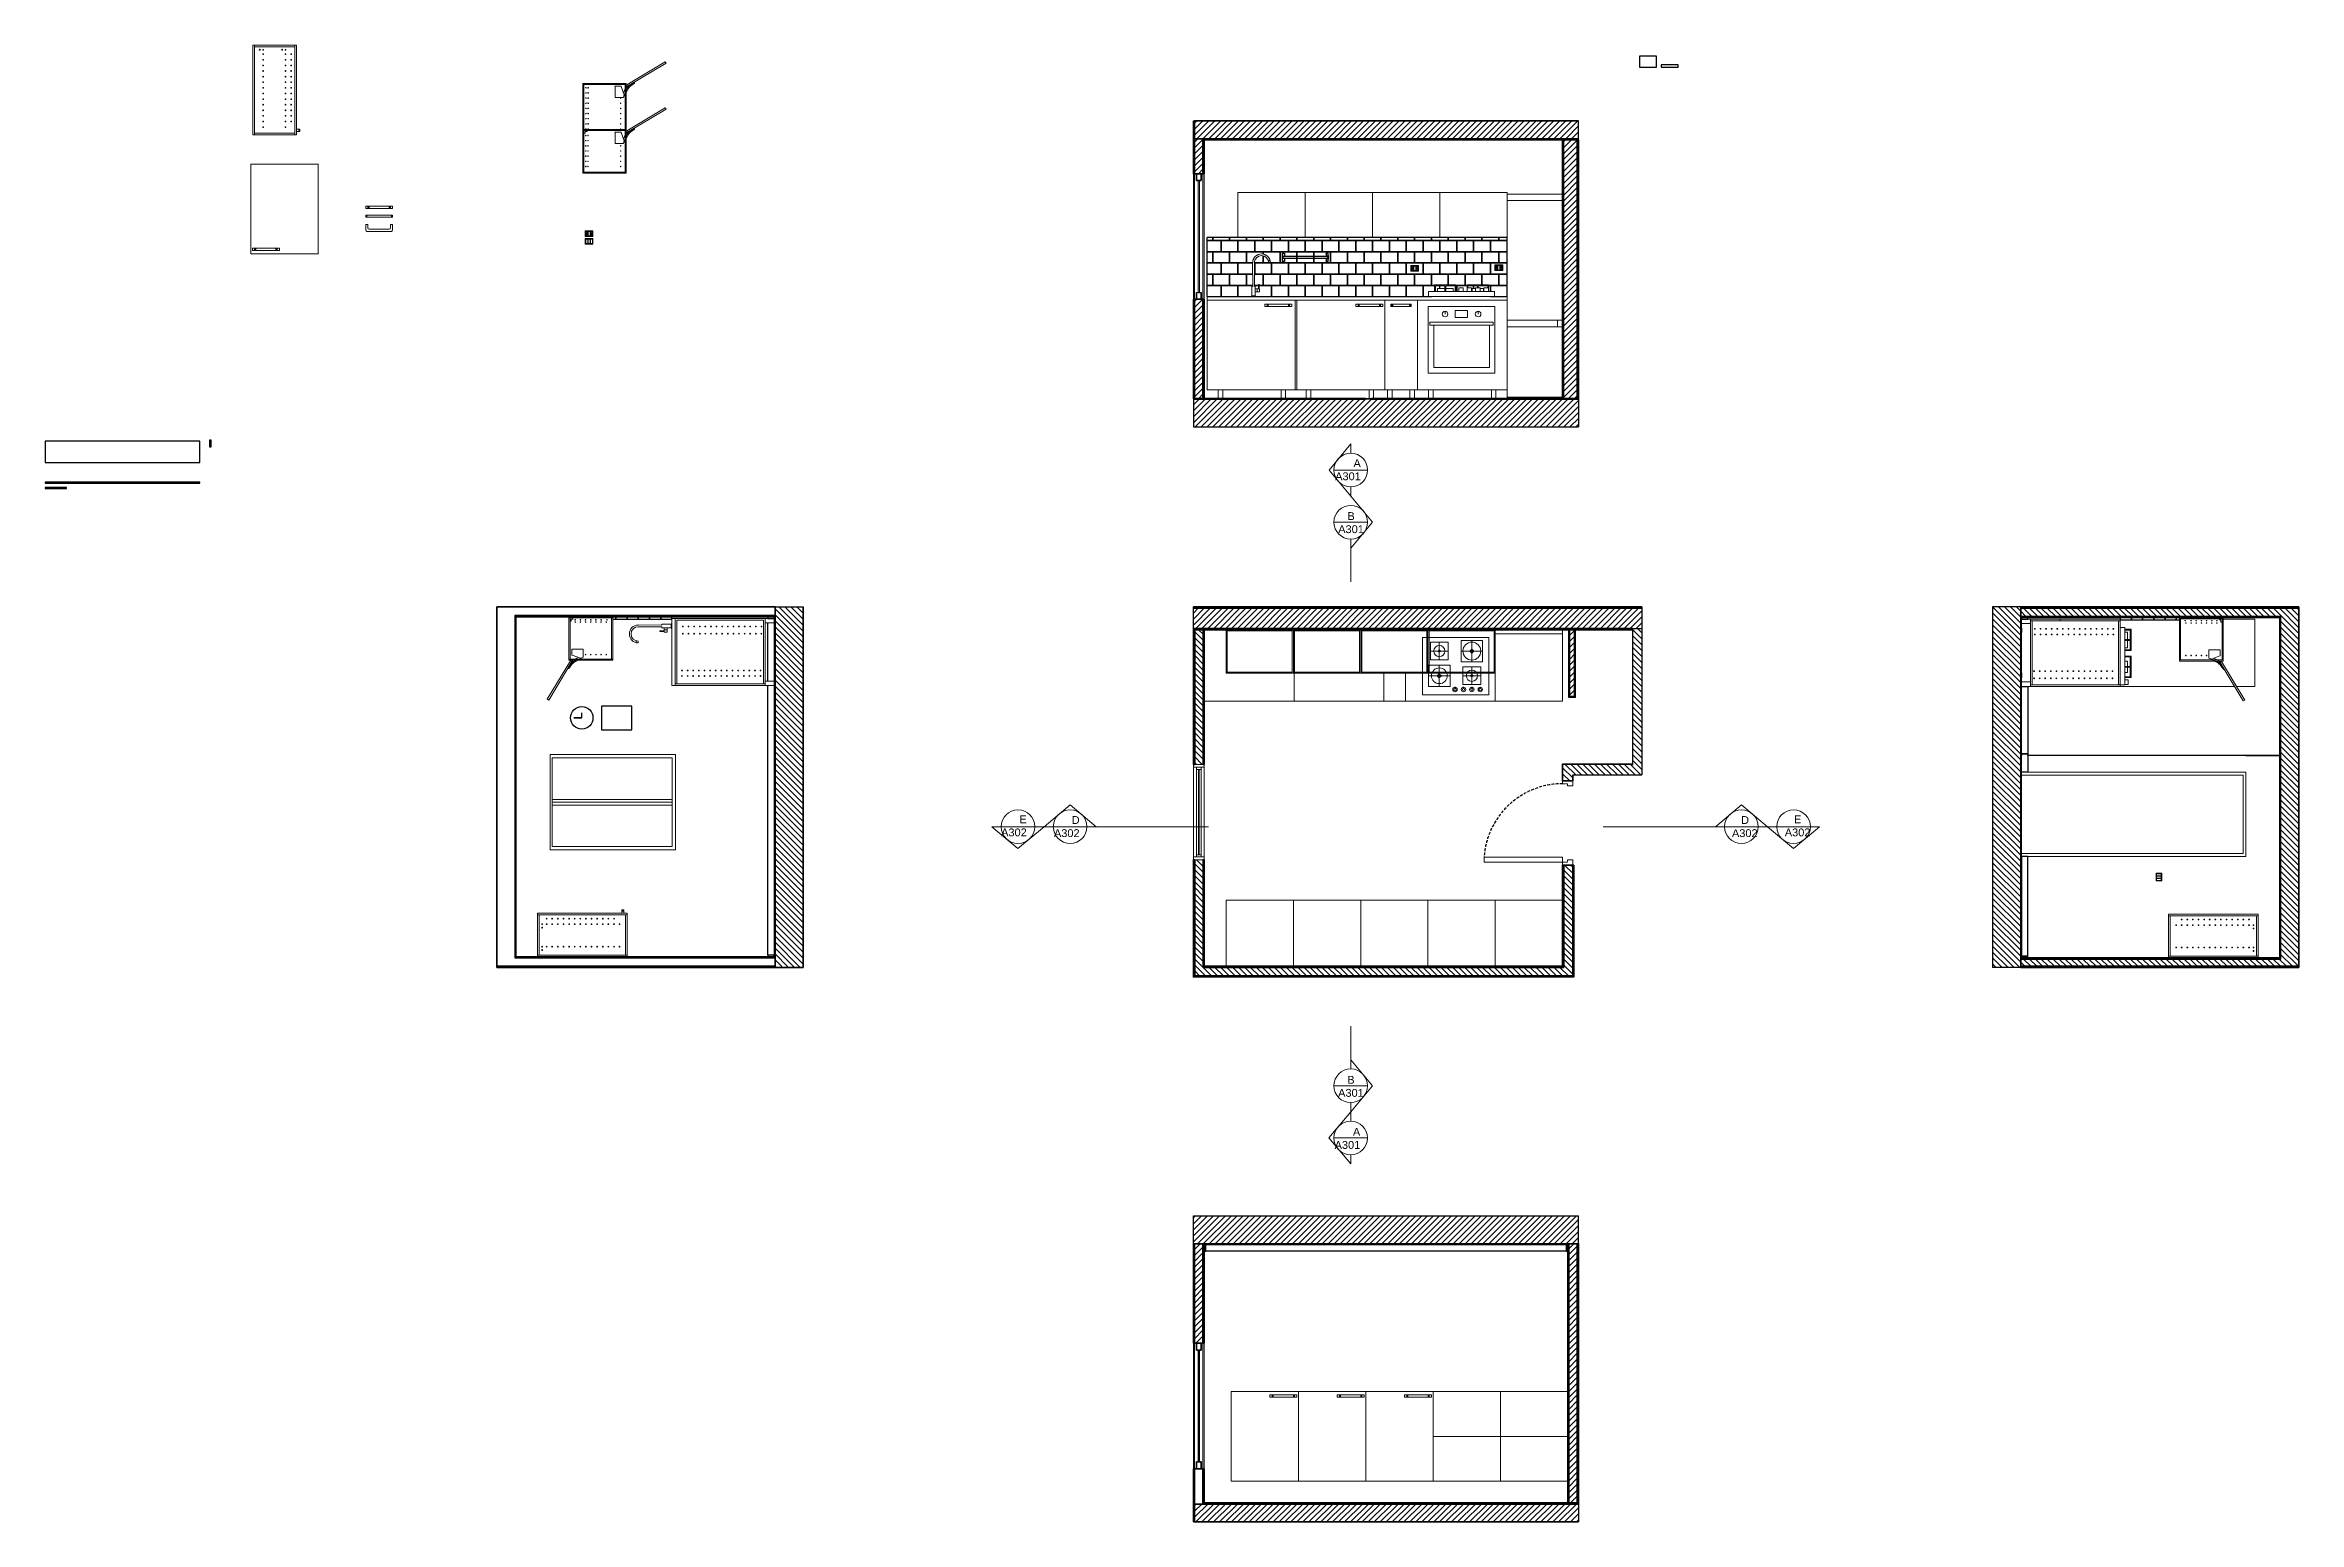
# Model space of a CAD drawing. Header units: inches. Extents: x -552 to 1457, y 97 to 1413.
import ezdxf

# ---------------------------------------------------------------- set-up
doc = ezdxf.new("R2010")
doc.units = ezdxf.units.IN
doc.header["$MEASUREMENT"] = 0
doc.linetypes.add('CENTER', pattern=[2, 1.25, -0.25, 0.25, -0.25])
doc.linetypes.add('HIDDEN', pattern=[0.375, 0.25, -0.125])
doc.layers.add('ACCESSORI', color=41, linetype='Continuous')
doc.layers.add('PIASTRELLE', color=71, linetype='Continuous')
for name, color, linetype, lineweight in [('ARREDI', 11, 'Continuous', 18), ('INFISSI', 141, 'Continuous', 13), ('NUMERAZIONE', 30, 'Continuous', 25), ('PRESECORRENTE', 171, 'Continuous', 18), ('STRUTTURA', 7, 'Continuous', 35)]:
    doc.layers.add(name, color=color, linetype=linetype, lineweight=lineweight)
doc.styles.get("Standard").update_dxf_attribs({"font": 'Arial.ttf'})
pattern_1 = [(315, (-253.7517, 2189.5718), (2.6516504, 2.6516504), [])]
pattern_2 = [(315, (578.7545, 2026.996), (2.6516504, 2.6516504), [])]

msp = doc.modelspace()

# ---------------------------------------------------------------- texts
at = {"layer": 'NUMERAZIONE', "lineweight": 0, "char_height": 7}
for s, insert, attachment_point in [('   A\\PA301', (621.1, 1043.9), 3), ('\\pt7,14;   B\\P\\pi-7,l7,tz;A301', (601, 978), 7), ('   E\\PA302', (323.3, 707.7), 9), ('   D  \\PA302', (370.4, 725.8), 3), ('   D  \\PA302', (952, 725.8), 1), ('   E\\PA302', (999.1, 707.7), 7), ('\\pt7,14;   B\\P\\pi-7,l7,tz;A301', (600.9, 475.5), 7), ('   A\\PA301', (620.6, 429.1), 9)]:
    msp.add_mtext_dynamic_manual_height_columns(s, width=18.82, gutter_width=12.5, heights=[0], dxfattribs=dict(at, insert=insert, attachment_point=attachment_point))

# ---------------------------------------------------------------- blocks, each defined once
blk = doc.blocks.new('mecc1')
for p, q in [((39.6, 324.4), (39.6, 330.3)), ((39.8, 330.5), (42.7, 330.5)), ((42.9, 330.3), (44.6, 325.8)), ((43.9, 324.4), (39.6, 324.4)), ((44.6, 325.8), (44.1, 324.6))]:
    blk.add_line(p, q)
for centre, radius, start, end in [((39.8, 330.3), 0.223, 90, 180), ((42.7, 330.3), 0.223, 20.0419, 90), ((43.9, 324.6), 0.223, 270, 339.2869), ((44.5, 325.8), 0.111, 339.2869, 20.0419)]:
    blk.add_arc(centre, radius, start, end)
blk = doc.blocks.new('anta')
blk.add_lwpolyline([(92.2, 357.5), (91.5, 358.8), (57.2, 338.1), (58, 336.9)], close=True)
blk = doc.blocks.new('6-rob-elev')
at = {"color": 0, "linetype": 'ByBlock'}
for p, q in [((-0.6, -2.5), (-0.8, 18.3)), ((0.9, -2.5), (0.8, 18.3)), ((14.9, 20.1), (13.4, 20.1)), ((15.1, 18.3), (13.6, 18.3)), ((1.6, -11), (1.6, -3)), ((3.4, -4.7), (3.4, -7.4))]:
    blk.add_line(p, q, dxfattribs=at)
for p, q in [((-2, -11.7), (-1.4, -11)), ((-2, -11.7), (2.4, -11.7)), ((-1.4, -3), (-0.6, -2.5)), ((-1.4, -11), (-1.4, -3)), ((-1.4, -11), (1.6, -11)), ((0.9, -2.5), (1.6, -3)), ((2.4, -11.7), (1.6, -11))]:
    blk.add_line(p, q)
blk.add_lwpolyline([(1.6, -7.4), (5.5, -7.4), (5.5, -4.7), (1.6, -4.7)], dxfattribs=at)
blk.add_lwpolyline([(4.5, -0.9), (4.9, -0.9), (4.9, -4.7), (4.5, -4.7)], close=True)
for radius in [7.94, 6.44]:
    blk.add_arc((7.2, 18.3), radius, 0, 180, dxfattribs=at)
blk = doc.blocks.new('piastrelle')
for p, q in [((484, 1188.9), (484, 1241.7)), ((751.6, 1241.7), (484, 1241.7)), ((751.6, 1188.9), (751.6, 1241.7))]:
    blk.add_line(p, q)
for points in [[(484, 1238.9), (489.1, 1238.9), (489.1, 1241.7)], [(484, 1228.9), (496.6, 1228.9), (496.6, 1238.9), (484, 1238.9)], [(484, 1218.9), (489.1, 1218.9), (489.1, 1228.9), (484, 1228.9)], [(489.1, 1241.7), (489.1, 1238.9), (504.1, 1238.9), (504.1, 1241.7)], [(504.1, 1241.7), (504.1, 1238.9), (519.1, 1238.9), (519.1, 1241.7)], [(519.1, 1241.7), (519.1, 1238.9), (534.1, 1238.9), (534.1, 1241.7)], [(534.1, 1241.7), (534.1, 1238.9), (549.1, 1238.9), (549.1, 1241.7)], [(534.1, 1225.2), (534.1, 1218.9), (549.1, 1218.9), (549.1, 1228.9), (534.1, 1228.9), (534.1, 1226.7)], [(549.1, 1241.7), (549.1, 1238.9), (564.1, 1238.9), (564.1, 1241.7)], [(564.1, 1241.7), (564.1, 1238.9), (579.1, 1238.9), (579.1, 1241.7)], [(579.1, 1241.7), (579.1, 1238.9), (594.1, 1238.9), (594.1, 1241.7)], [(594.1, 1241.7), (594.1, 1238.9), (609.1, 1238.9), (609.1, 1241.7)], [(609.1, 1241.7), (609.1, 1238.9), (624.1, 1238.9), (624.1, 1241.7)], [(624.1, 1241.7), (624.1, 1238.9), (639.1, 1238.9), (639.1, 1241.7)], [(639.1, 1241.7), (639.1, 1238.9), (654.1, 1238.9), (654.1, 1241.7)], [(654.1, 1241.7), (654.1, 1238.9), (669.1, 1238.9), (669.1, 1241.7)], [(669.1, 1241.7), (669.1, 1238.9), (684.1, 1238.9), (684.1, 1241.7)], [(684.1, 1241.7), (684.1, 1238.9), (699.1, 1238.9), (699.1, 1241.7)], [(699.1, 1241.7), (699.1, 1238.9), (714.1, 1238.9), (714.1, 1241.7)], [(714.1, 1241.7), (714.1, 1238.9), (729.1, 1238.9), (729.1, 1241.7)], [(729.1, 1241.7), (729.1, 1238.9), (744.1, 1238.9), (744.1, 1241.7)], [(744.1, 1241.7), (744.1, 1238.9), (751.6, 1238.9)], [(751.6, 1228.9), (744.1, 1228.9), (744.1, 1218.9), (751.6, 1218.9)], [(484, 1208.9), (496.6, 1208.9), (496.6, 1218.9), (484, 1218.9)], [(484, 1198.9), (489.1, 1198.9), (489.1, 1208.9), (484, 1208.9)], [(524.7, 1218.9), (511.6, 1218.9), (511.6, 1208.9), (524.7, 1208.9)], [(526.2, 1218.9), (534.1, 1218.9), (534.1, 1225.2)], [(526.2, 1208.9), (526.6, 1208.9), (526.6, 1218.9), (526.2, 1218.9)], [(530.4, 1198.9), (534.1, 1198.9), (534.1, 1208.9), (526.2, 1208.9)], [(699.1, 1199.3), (699.1, 1208.9), (684.1, 1208.9), (684.1, 1198.9), (686.9, 1198.9)], [(706.6, 1198.9), (714.1, 1198.9), (714.1, 1208.9), (699.1, 1208.9), (699.1, 1199.3)], [(729.1, 1199.3), (729.1, 1208.9), (714.1, 1208.9), (714.1, 1198.9), (715.9, 1198.9)], [(735, 1198.9), (744.1, 1198.9), (744.1, 1208.9), (729.1, 1208.9), (729.1, 1199.3)], [(751.6, 1208.9), (744.1, 1208.9), (744.1, 1198.9), (751.6, 1198.9)], [(484, 1188.9), (496.6, 1188.9), (496.6, 1198.9), (484, 1198.9)], [(524.8, 1198.9), (511.6, 1198.9), (511.6, 1188.9), (526.6, 1188.9)], [(526.6, 1197.9), (526.6, 1198.9), (526.3, 1198.9)], [(526.3, 1198.9), (529.9, 1198.9)], [(529.9, 1198.9), (526.6, 1198.9), (526.6, 1197.9)], [(526.6, 1188.9), (541.6, 1188.9), (541.6, 1198.9), (530.4, 1198.9)], [(686.9, 1198.9), (676.6, 1198.9), (676.6, 1188.9), (684.1, 1188.9)], [(691.6, 1196.1), (691.6, 1198.6)], [(706.6, 1193.6), (706.6, 1198.9), (705.9, 1198.9)], [(715.9, 1198.9), (706.6, 1198.9), (706.6, 1193.6)], [(721.6, 1198.6), (721.6, 1196.1)], [(736.6, 1193.6), (736.6, 1198.9), (735, 1198.9)], [(736.6, 1188.9), (751.6, 1188.9), (751.6, 1198.9), (736.6, 1198.9), (736.6, 1193.6)]]:
    blk.add_lwpolyline(points)
for points in [[(489.1, 1228.9), (489.1, 1218.9), (504.1, 1218.9), (504.1, 1228.9)], [(496.6, 1238.9), (496.6, 1228.9), (511.6, 1228.9), (511.6, 1238.9)], [(504.1, 1228.9), (504.1, 1218.9), (519.1, 1218.9), (519.1, 1228.9)], [(511.6, 1238.9), (511.6, 1228.9), (526.6, 1228.9), (526.6, 1238.9)], [(526.6, 1238.9), (526.6, 1228.9), (541.6, 1228.9), (541.6, 1238.9)], [(541.6, 1238.9), (541.6, 1228.9), (556.6, 1228.9), (556.6, 1238.9)], [(549.1, 1228.9), (549.1, 1218.9), (564.1, 1218.9), (564.1, 1228.9)], [(556.6, 1238.9), (556.6, 1228.9), (571.6, 1228.9), (571.6, 1238.9)], [(564.1, 1228.9), (564.1, 1218.9), (579.1, 1218.9), (579.1, 1228.9)], [(571.6, 1238.9), (571.6, 1228.9), (586.6, 1228.9), (586.6, 1238.9)], [(579.1, 1228.9), (579.1, 1218.9), (594.1, 1218.9), (594.1, 1228.9)], [(586.6, 1238.9), (586.6, 1228.9), (601.6, 1228.9), (601.6, 1238.9)], [(594.1, 1228.9), (594.1, 1218.9), (609.1, 1218.9), (609.1, 1228.9)], [(601.6, 1238.9), (601.6, 1228.9), (616.6, 1228.9), (616.6, 1238.9)], [(609.1, 1228.9), (609.1, 1218.9), (624.1, 1218.9), (624.1, 1228.9)], [(616.6, 1238.9), (616.6, 1228.9), (631.6, 1228.9), (631.6, 1238.9)], [(624.1, 1228.9), (624.1, 1218.9), (639.1, 1218.9), (639.1, 1228.9)], [(631.6, 1238.9), (631.6, 1228.9), (646.6, 1228.9), (646.6, 1238.9)], [(639.1, 1228.9), (639.1, 1218.9), (654.1, 1218.9), (654.1, 1228.9)], [(646.6, 1238.9), (646.6, 1228.9), (661.6, 1228.9), (661.6, 1238.9)], [(654.1, 1228.9), (654.1, 1218.9), (669.1, 1218.9), (669.1, 1228.9)], [(661.6, 1238.9), (661.6, 1228.9), (676.6, 1228.9), (676.6, 1238.9)], [(669.1, 1228.9), (669.1, 1218.9), (684.1, 1218.9), (684.1, 1228.9)], [(676.6, 1238.9), (676.6, 1228.9), (691.6, 1228.9), (691.6, 1238.9)], [(684.1, 1228.9), (684.1, 1218.9), (699.1, 1218.9), (699.1, 1228.9)], [(691.6, 1238.9), (691.6, 1228.9), (706.6, 1228.9), (706.6, 1238.9)], [(699.1, 1228.9), (699.1, 1218.9), (714.1, 1218.9), (714.1, 1228.9)], [(706.6, 1238.9), (706.6, 1228.9), (721.6, 1228.9), (721.6, 1238.9)], [(714.1, 1228.9), (714.1, 1218.9), (729.1, 1218.9), (729.1, 1228.9)], [(721.6, 1238.9), (721.6, 1228.9), (736.6, 1228.9), (736.6, 1238.9)], [(729.1, 1228.9), (729.1, 1218.9), (744.1, 1218.9), (744.1, 1228.9)], [(736.6, 1238.9), (736.6, 1228.9), (751.6, 1228.9), (751.6, 1238.9)], [(489.1, 1208.9), (489.1, 1198.9), (504.1, 1198.9), (504.1, 1208.9)], [(496.6, 1218.9), (496.6, 1208.9), (511.6, 1208.9), (511.6, 1218.9)], [(504.1, 1208.9), (504.1, 1198.9), (519.1, 1198.9), (519.1, 1208.9)], [(526.6, 1218.9), (526.6, 1208.9), (541.6, 1208.9), (541.6, 1218.9)], [(534.1, 1208.9), (534.1, 1198.9), (549.1, 1198.9), (549.1, 1208.9)], [(541.6, 1218.9), (541.6, 1208.9), (556.6, 1208.9), (556.6, 1218.9)], [(549.1, 1208.9), (549.1, 1198.9), (564.1, 1198.9), (564.1, 1208.9)], [(556.6, 1218.9), (556.6, 1208.9), (571.6, 1208.9), (571.6, 1218.9)], [(564.1, 1208.9), (564.1, 1198.9), (579.1, 1198.9), (579.1, 1208.9)], [(571.6, 1218.9), (571.6, 1208.9), (586.6, 1208.9), (586.6, 1218.9)], [(579.1, 1208.9), (579.1, 1198.9), (594.1, 1198.9), (594.1, 1208.9)], [(586.6, 1218.9), (586.6, 1208.9), (601.6, 1208.9), (601.6, 1218.9)], [(594.1, 1208.9), (594.1, 1198.9), (609.1, 1198.9), (609.1, 1208.9)], [(601.6, 1218.9), (601.6, 1208.9), (616.6, 1208.9), (616.6, 1218.9)], [(609.1, 1208.9), (609.1, 1198.9), (624.1, 1198.9), (624.1, 1208.9)], [(616.6, 1218.9), (616.6, 1208.9), (631.6, 1208.9), (631.6, 1218.9)], [(624.1, 1208.9), (624.1, 1198.9), (639.1, 1198.9), (639.1, 1208.9)], [(631.6, 1218.9), (631.6, 1208.9), (646.6, 1208.9), (646.6, 1218.9)], [(639.1, 1208.9), (639.1, 1198.9), (654.1, 1198.9), (654.1, 1208.9)], [(646.6, 1218.9), (646.6, 1208.9), (661.6, 1208.9), (661.6, 1218.9)], [(654.1, 1208.9), (654.1, 1198.9), (669.1, 1198.9), (669.1, 1208.9)], [(661.6, 1218.9), (661.6, 1208.9), (676.6, 1208.9), (676.6, 1218.9)], [(669.1, 1208.9), (669.1, 1198.9), (684.1, 1198.9), (684.1, 1208.9)], [(676.6, 1218.9), (676.6, 1208.9), (691.6, 1208.9), (691.6, 1218.9)], [(691.6, 1218.9), (691.6, 1208.9), (706.6, 1208.9), (706.6, 1218.9)], [(706.6, 1218.9), (706.6, 1208.9), (721.6, 1208.9), (721.6, 1218.9)], [(721.6, 1218.9), (721.6, 1208.9), (736.6, 1208.9), (736.6, 1218.9)], [(736.6, 1218.9), (736.6, 1208.9), (751.6, 1208.9), (751.6, 1218.9)], [(496.6, 1198.9), (496.6, 1188.9), (511.6, 1188.9), (511.6, 1198.9)], [(541.6, 1198.9), (541.6, 1188.9), (556.6, 1188.9), (556.6, 1198.9)], [(556.6, 1198.9), (556.6, 1188.9), (571.6, 1188.9), (571.6, 1198.9)], [(571.6, 1198.9), (571.6, 1188.9), (586.6, 1188.9), (586.6, 1198.9)], [(586.6, 1198.9), (586.6, 1188.9), (601.6, 1188.9), (601.6, 1198.9)], [(601.6, 1198.9), (601.6, 1188.9), (616.6, 1188.9), (616.6, 1198.9)], [(616.6, 1198.9), (616.6, 1188.9), (631.6, 1188.9), (631.6, 1198.9)], [(631.6, 1198.9), (631.6, 1188.9), (646.6, 1188.9), (646.6, 1198.9)], [(646.6, 1198.9), (646.6, 1188.9), (661.6, 1188.9), (661.6, 1198.9)], [(661.6, 1198.9), (661.6, 1188.9), (676.6, 1188.9), (676.6, 1198.9)]]:
    blk.add_lwpolyline(points, close=True)
at = {"layer": 'ARREDI', "linetype": 'ByBlock'}
blk.add_line((540.5, 1219), (539, 1219), dxfattribs=at)
blk = doc.blocks.new('pavim+battiscopa')
at = {"layer": 'PIASTRELLE'}
for points in [[(1124.2, 637.1), (1124.2, 631.3), (1125.6, 631.3), (1125.6, 637.1)], [(1124.2, 630.6), (1143.2, 630.6), (1143.2, 631.3), (1124.2, 631.3)], [(1143.2, 630.6), (1162.2, 630.6), (1162.2, 631.3), (1143.2, 631.3)], [(1162.2, 630.6), (1181.2, 630.6), (1181.2, 631.3), (1162.2, 631.3)], [(1181.2, 630.6), (1200.2, 630.6), (1200.2, 631.3), (1181.2, 631.3)], [(1200.2, 630.6), (1219.2, 630.6), (1219.2, 631.3), (1200.2, 631.3)], [(1219.2, 630.6), (1238.2, 630.6), (1238.2, 631.3), (1219.2, 631.3)], [(1238.2, 630.6), (1257.2, 630.6), (1257.2, 631.3), (1238.2, 631.3)], [(1257.2, 630.6), (1276.2, 630.6), (1276.2, 631.3), (1257.2, 631.3)], [(1276.2, 630.6), (1295.2, 630.6), (1295.2, 631.3), (1276.2, 631.3)], [(1295.2, 630.6), (1314.2, 630.6), (1314.2, 631.3), (1295.2, 631.3)], [(1314.2, 630.6), (1333.2, 630.6), (1333.2, 631.3), (1314.2, 631.3)], [(1333.2, 630.6), (1352.2, 630.6), (1352.2, 631.3), (1333.2, 631.3)], [(1352.2, 630.6), (1371.2, 630.6), (1371.2, 631.3), (1352.2, 631.3)], [(1371.2, 630.6), (1390.2, 630.6), (1390.2, 631.3), (1371.2, 631.3)], [(1390.2, 630.6), (1409.2, 630.6), (1409.2, 631.3), (1390.2, 631.3)], [(1409.2, 630.6), (1428.2, 630.6), (1428.2, 631.3), (1409.2, 631.3)], [(1428.2, 630.6), (1447.2, 630.6), (1447.2, 631.3), (1428.2, 631.3)]]:
    blk.add_lwpolyline(points, close=True, dxfattribs=at)

# ---------------------------------------------------------------- hatches: boundary and pattern name
h = msp.add_hatch()
h.set_pattern_fill('ANSI31', color=0, scale=30)
h.set_pattern_definition([(45, (240.7164, 936.374), (-2.65165, 2.65165), [])])
h.paths.add_polyline_path([(815.2, 1329.7), (815.2, 1345.7), (472.9, 1345.7), (472.9, 1329.7), (480.4, 1329.7), (480.4, 1329.7)])
h.paths.add_polyline_path([(472.9, 1097.7), (480.4, 1097.7), (480.4, 1186.5), (472.9, 1186.5)])
h = msp.add_hatch()
h.set_pattern_fill('ANSI31', color=0, scale=30)
h.paths.add_polyline_path([(480.4, 1329.7), (472.9, 1329.7), (472.9, 1298.3), (480.4, 1298.3)])
h = msp.add_hatch()
h.set_pattern_fill('ANSI31', color=0, scale=30)
h.paths.add_polyline_path([(814.1, 1328.7), (801.9, 1328.7), (801.9, 1097.7), (814.1, 1097.7)])
h = msp.add_hatch()
h.set_pattern_fill('ANSI31', color=0, scale=30)
h.paths.add_polyline_path([(871.6, 911.1), (713, 911.1), (612.2, 911.1), (612.2, 893.1), (713, 893.1), (863.3, 893.1), (871.6, 893.1)])
h.paths.add_polyline_path([(612.2, 911.1), (471.9, 911.1), (471.9, 893.1), (473, 893.1), (593, 893.1), (612.2, 893.1)])
h.paths.add_polyline_path([(815.2, 1097.7), (814.1, 1097.7), (801, 1097.7), (801, 1097.5), (751.6, 1097.5), (630.5, 1097.7), (471.9, 1097.7), (471.9, 1072.7), (815.2, 1072.7)])
h = msp.add_hatch()
h.set_pattern_fill('ANSI31', color=0, scale=30, angle=90)
h.set_pattern_definition([(135, (1196.6366, 512.799), (-2.65165, -2.65165), [])])
h.paths.add_polyline_path([(98.9, 600.4), (98.9, 600.4), (98.9, 599.4), (98.9, 591.9), (98.9, 591.9), (123.9, 590.9), (123.9, 912.3), (98.9, 912.3)])
h = msp.add_hatch()
h.set_pattern_fill('ANSI31', color=0, scale=30, angle=-90)
h.set_pattern_definition(pattern_2)
h.paths.add_polyline_path([(1184.4, 590.9), (1209.4, 590.9), (1209.4, 598.4), (1209.4, 598.4), (1209.4, 599.6), (1209.4, 902.8), (1209.4, 902.8), (1209.4, 903.8), (1209.4, 911.3), (1209.4, 911.3), (1209.4, 912.3), (1184.4, 912.3)])
h = msp.add_hatch()
h.set_pattern_fill('ANSI31', color=0, scale=30, angle=-90)
h.set_pattern_definition(pattern_2)
h.paths.add_polyline_path([(1441.4, 598.4), (1209.4, 598.4), (1209.4, 591.9), (1457.4, 591.9), (1457.4, 911.2), (1209.4, 911.3), (1209.4, 903.8), (1441.4, 903.8)])
h = msp.add_hatch()
h.set_pattern_fill('ANSI31', color=0, scale=30, angle=-90)
h.set_pattern_definition(pattern_1)
h.paths.add_polyline_path([(480.5, 771.9), (480.5, 891.9), (473, 891.9), (473, 771.9)])
h.paths.add_polyline_path([(732.8, 583.4), (810, 583.4), (810, 682.2), (802, 682.2), (802, 590.9), (801, 590.9), (480.5, 590.9), (480.5, 686.9), (473, 686.9), (473, 583.4)])
h = msp.add_hatch()
h.set_pattern_fill('ANSI31', color=0, scale=30, angle=-90)
h.set_pattern_definition(pattern_1)
h.paths.add_polyline_path([(871.6, 762.7), (871.6, 893.1), (863.3, 893.1), (863.3, 891.9), (863.3, 772.2), (801, 772.2), (801, 757.2), (810, 757.2), (810, 762.2)])
h = msp.add_hatch()
h.set_pattern_fill('ANSI31', color=0, scale=30, angle=540)
h.set_pattern_definition([(225, (17.1017, -118.9994), (2.65165, -2.65165), [])])
h.paths.add_polyline_path([(815.2, 344.6), (814.1, 344.6), (806.6, 344.6), (471.9, 344.6), (471.9, 369.6), (815.2, 369.6)])
h = msp.add_hatch()
h.set_pattern_fill('ANSI31', color=0, scale=30, angle=540)
h.set_pattern_definition([(225, (703.012, 505.9663), (2.65165, -2.65165), [])])
h.paths.add_polyline_path([(815.2, 96.6), (472.9, 96.6), (472.9, 112.6), (480.4, 112.6), (480.4, 112.6), (815.2, 112.6)])
h.paths.add_polyline_path([(480.4, 255.9), (472.9, 255.9), (472.9, 344.6), (480.4, 344.6)])
h = msp.add_hatch()
h.set_pattern_fill('ANSI31', color=0, scale=30, angle=360)
h.set_pattern_definition([(45, (-4e-11, -58.0685), (-2.65165, 2.65165), [])])
h.paths.add_polyline_path([(814.1, 344.6), (806.6, 344.6), (806.6, 113.6), (814.1, 113.6)])
h = msp.add_hatch(color=4)
h.dxf.hatch_style = 1
h.paths.add_polyline_path([(477.2, 150.1), (476.2, 150.1), (476.2, 249.8), (477.2, 249.8)])
at = {"layer": 'ARREDI'}
h = msp.add_hatch(dxfattribs=at)
h.set_pattern_fill('ANSI31', color=0, scale=30)
h.paths.add_polyline_path([(811.7, 891.9), (807.2, 891.9), (807.2, 832.4), (811.7, 832.4)])
at = {"layer": 'INFISSI'}
h = msp.add_hatch(color=4, dxfattribs=at)
h.dxf.hatch_style = 1
h.paths.add_polyline_path([(477.2, 1292.3), (476.2, 1292.3), (476.2, 1192.5), (477.2, 1192.5)])

# ---------------------------------------------------------------- linework, layer by layer
for p, q in [((471.9, 1345.7), (473.4, 1345.7)), ((815.2, 1328.7), (815.2, 1345.7)), ((476.2, 1292.3), (477.2, 1292.3)), ((476.2, 1192.5), (477.2, 1192.5)), ((523.4, 1188.9), (527.8, 1188.9)), ((471.9, 1097.7), (471.9, 1072.7)), ((494, 1097.7), (498, 1097.7)), ((554, 1097.7), (550, 1097.7)), ((572.5, 1097.7), (576.5, 1097.7)), ((815.2, 1097.7), (815.2, 1072.7)), ((471.9, 1072.7), (815.2, 1072.7)), ((-133.1, 904.7), (-133.1, 599.4)), ((98.9, 912.3), (123.9, 912.3)), ((123.9, 590.9), (123.9, 912.3)), ((471.9, 891.9), (471.9, 912.3)), ((871.6, 912.3), (871.6, 762.7)), ((1209.4, 912.3), (1184.4, 912.3)), ((1184.4, 912.3), (1184.4, 590.9)), ((863.3, 893.1), (863.3, 771.2)), ((863.3, 893.1), (871.6, 893.1)), ((1441.4, 598.4), (1441.4, 903.8)), ((1210.1, 841.4), (1210.1, 845.4)), ((1440.4, 779.9), (1215.9, 779.9)), ((1410.1, 779.9), (1440.4, 779.9)), ((801, 591.9), (801, 682.2)), ((98.9, 590.9), (123.9, 590.9)), ((1209.4, 590.9), (1184.4, 590.9)), ((471.9, 344.6), (471.9, 369.6)), ((471.9, 369.6), (815.2, 369.6)), ((815.2, 344.6), (815.2, 369.6)), ((805.6, 344.6), (805.6, 338.2)), ((805.6, 344.6), (805.6, 280.2)), ((476.2, 249.8), (477.2, 249.8)), ((476.2, 150.1), (477.2, 150.1)), ((815.2, 113.6), (815.2, 96.6)), ((471.9, 96.6), (473.4, 96.6))]:
    msp.add_line(p, q)
for points in [[(534.1, 1226.7), (534.1, 1228.9), (519.1, 1228.9), (519.1, 1218.9), (524.7, 1218.9)], [(524.7, 1208.9), (519.1, 1208.9), (519.1, 1198.9), (524.8, 1198.9)], [(721.6, 1196.1), (721.6, 1198.6)], [(98.2, 904.8), (98.2, 904.7)], [(98.9, 912.3), (98.9, 912.3), (123.9, 912.3), (123.9, 590.9), (98.9, 590.9), (98.9, 909.4)]]:
    msp.add_lwpolyline(points)
at = {"linetype": 'Continuous'}
for points in [[(1210.1, 893.4), (1210.1, 889.4)], [(1210.1, 853.4), (1210.1, 849.4)]]:
    msp.add_lwpolyline(points, dxfattribs=at)
msp.add_lwpolyline([(476.2, 150.1), (477.2, 150.1), (477.2, 249.8), (476.2, 249.8)], close=True)
at = {"layer": 'ACCESSORI'}
for p, q in [((-73.4, 813.4), (-80.4, 813.4)), ((-80.4, 813.4), (-73.4, 813.4)), ((-73.4, 813.4), (-73.4, 817.9))]:
    msp.add_line(p, q, dxfattribs=at)
for points in [[(553.2, 1222.9), (553.2, 1220.2), (551.2, 1220.2), (551.2, 1227.7), (553.2, 1227.7), (553.2, 1224.7)], [(590.1, 1222.9), (590.1, 1220.2), (592.1, 1220.2), (592.1, 1227.7), (590.1, 1227.7), (590.1, 1224.7)], [(553.2, 1223.2), (553.2, 1222.9)], [(590.1, 1223.2), (590.1, 1222.9)]]:
    msp.add_lwpolyline(points, dxfattribs=at)
for points in [[(551.6, 1225.7), (551.2, 1225.7), (551.2, 1222.2), (551.6, 1222.2)], [(551.6, 1223.2), (591.6, 1223.2), (591.6, 1224.7), (551.6, 1224.7)], [(591.6, 1225.7), (592.1, 1225.7), (592.1, 1222.2), (591.6, 1222.2)], [(-28.7, 802.8), (-28.7, 823.8), (-55.7, 823.8), (-55.7, 802.8)]]:
    msp.add_lwpolyline(points, close=True, dxfattribs=at)
for centre, radius in [((552.8, 1227.2), 0.25), ((590.5, 1227.2), 0.25), ((552.8, 1220.7), 0.25), ((590.5, 1220.7), 0.25), ((-73.4, 813.4), 10)]:
    msp.add_circle(centre, radius, dxfattribs=at)
at = {"layer": 'ARREDI'}
for p, q in [((-365, 1411.6), (-365, 1413.1)), ((-365, 1413.1), (-365, 1334.6)), ((-329.2, 1411.6), (-329.2, 1413.1)), ((-329.2, 1413.1), (-329.2, 1333.1)), ((-71.5, 1378), (-71.5, 1379)), ((-31.5, 1375.1), (-36.3, 1366.7)), ((-36.2, 1370.6), (-34.3, 1374.7)), ((-32.3, 1375.6), (-35.6, 1368.5)), ((-34.7, 1378), (-34.7, 1379)), ((-34.3, 1374.7), (-33, 1376.3)), ((-32.9, 1376.4), (-32.5, 1376.4)), ((-32.5, 1376.4), (-26.4, 1380.1)), ((-32.2, 1376), (-32.3, 1376.2)), ((-32.2, 1375.7), (-32.3, 1375.6)), ((-32.2, 1376), (-32.2, 1376)), ((-32.2, 1376), (-32.2, 1375.8)), ((-32.2, 1375.8), (-32.2, 1375.7)), ((-32, 1376.1), (-32.1, 1376.3)), ((-27.4, 1378.9), (-32, 1376.1)), ((-31.1, 1375.5), (-30.7, 1375.9)), ((-30.7, 1375.9), (-29.6, 1376.8)), ((-29.6, 1376.8), (-26.4, 1379.2)), ((-27.2, 1379), (-27.4, 1378.9)), ((-26.3, 1379.5), (-27.2, 1379)), ((-27.2, 1379), (-27.2, 1379)), ((-26.4, 1380.1), (-26.4, 1380.1)), ((-26.4, 1379.2), (-26.3, 1379.5)), ((-365, 1334.6), (-365, 1333.1)), ((-327.7, 1336.1), (-327.7, 1333.1)), ((-325.7, 1336.1), (-325.7, 1338.1)), ((-325.5, 1336.1), (-325.5, 1338.1)), ((-325.3, 1338.1), (-325.3, 1336.1)), ((-325.1, 1336.1), (-325.1, 1338.1)), ((-325.1, 1336.1), (-325.1, 1338.1)), ((-324.9, 1336.1), (-324.9, 1338.1)), ((-324.9, 1336.1), (-324.9, 1338.1)), ((-324.7, 1336.1), (-324.7, 1338.1)), ((-71.5, 1334.7), (-70.5, 1334.7)), ((-70.5, 1334.7), (-70.5, 1336)), ((-70.5, 1336), (-68.5, 1336)), ((-68.5, 1336), (-68.5, 1337)), ((-31.5, 1334.1), (-36.3, 1325.7)), ((-36.2, 1329.6), (-34.3, 1333.7)), ((-32.3, 1334.6), (-35.6, 1327.5)), ((-34.3, 1333.7), (-33, 1335.3)), ((-32.9, 1335.4), (-32.5, 1335.4)), ((-32.8, 1333.3), (-32.9, 1333.3)), ((-32.5, 1335.4), (-26.4, 1339.1)), ((-32.2, 1335), (-32.3, 1335.2)), ((-32.2, 1334.7), (-32.3, 1334.6)), ((-32.2, 1335), (-32.2, 1335)), ((-32.2, 1335), (-32.2, 1334.8)), ((-32.2, 1334.8), (-32.2, 1334.7)), ((-32, 1335.1), (-32.1, 1335.3)), ((-27.4, 1337.9), (-32, 1335.1)), ((-31.1, 1334.5), (-30.7, 1334.9)), ((-30.7, 1334.9), (-29.6, 1335.8)), ((-29.6, 1335.8), (-26.4, 1338.2)), ((-27.2, 1338), (-27.4, 1337.9)), ((-26.3, 1338.5), (-27.2, 1338)), ((-27.2, 1338), (-27.2, 1338)), ((-26.4, 1339.1), (-26.4, 1339.1)), ((-26.4, 1338.2), (-26.3, 1338.5)), ((-71.5, 1300), (-71.5, 1299)), ((-34.7, 1300), (-34.7, 1299)), ((-264, 1267.6), (-264, 1269.6)), ((-263.8, 1267.6), (-263.8, 1269.6)), ((-263.6, 1269.6), (-263.6, 1267.6)), ((-263.4, 1267.6), (-263.4, 1269.6)), ((-263.4, 1267.6), (-263.4, 1269.6)), ((-263.2, 1267.6), (-263.2, 1269.6)), ((-263.2, 1267.6), (-263.2, 1269.6)), ((-263, 1267.6), (-263, 1269.6)), ((-245, 1267.6), (-245, 1269.6)), ((-244.8, 1267.6), (-244.8, 1269.6)), ((-244.8, 1267.6), (-244.8, 1269.6)), ((-244.6, 1267.6), (-244.6, 1269.6)), ((-244.6, 1267.6), (-244.6, 1269.6)), ((-244.4, 1269.6), (-244.4, 1267.6)), ((-244.2, 1267.6), (-244.2, 1269.6)), ((-244, 1267.6), (-244, 1269.6)), ((571.6, 1281.7), (631.6, 1281.7)), ((631.6, 1281.7), (691.6, 1281.7)), ((691.6, 1281.7), (751.6, 1281.7)), ((801, 1274.6), (751.6, 1274.6)), ((-266, 1261.6), (-266, 1259.6)), ((-266, 1253.1), (-266, 1248.1)), ((-266, 1253.1), (-264, 1253.1)), ((-265.8, 1259.6), (-265.8, 1261.6)), ((-265.6, 1259.6), (-265.6, 1261.6)), ((-265.6, 1259.6), (-265.6, 1261.6)), ((-265.4, 1261.6), (-265.4, 1259.6)), ((-265.2, 1259.6), (-265.2, 1261.6)), ((-265, 1259.6), (-265, 1261.6)), ((-265, 1247.1), (-243, 1247.1)), ((-264, 1250.1), (-264, 1253.1)), ((-245, 1249.1), (-263, 1249.1)), ((-244, 1253.1), (-244, 1250.1)), ((-244, 1253.1), (-242, 1253.1)), ((-243, 1259.6), (-243, 1261.6)), ((-242.8, 1259.6), (-242.8, 1261.6)), ((-242.8, 1259.6), (-242.8, 1261.6)), ((-242.6, 1259.6), (-242.6, 1261.6)), ((-242.6, 1259.6), (-242.6, 1261.6)), ((-242.4, 1261.6), (-242.4, 1259.6)), ((-242.2, 1259.6), (-242.2, 1261.6)), ((-242, 1259.6), (-242, 1261.6)), ((-242, 1248.1), (-242, 1253.1)), ((-365, 1230.1), (-365, 1232.1)), ((-364.8, 1230.1), (-364.8, 1232.1)), ((-364.6, 1232.1), (-364.6, 1230.1)), ((-364.4, 1230.1), (-364.4, 1232.1)), ((-364.4, 1230.1), (-364.4, 1232.1)), ((-364.2, 1230.1), (-364.2, 1232.1)), ((-364.2, 1230.1), (-364.2, 1232.1)), ((-364, 1230.1), (-364, 1232.1)), ((-346, 1230.1), (-346, 1232.1)), ((-345.8, 1230.1), (-345.8, 1232.1)), ((-345.8, 1230.1), (-345.8, 1232.1)), ((-345.6, 1230.1), (-345.6, 1232.1)), ((-345.6, 1230.1), (-345.6, 1232.1)), ((-345.4, 1232.1), (-345.4, 1230.1)), ((-345.2, 1230.1), (-345.2, 1232.1)), ((-345, 1230.1), (-345, 1232.1)), ((524, 1185.7), (509, 1185.7)), ((523.4, 1188.9), (524, 1189.6)), ((524, 1197.6), (524.8, 1198.1)), ((524, 1189.6), (524, 1197.6)), ((524, 1189.6), (527, 1189.6)), ((526.3, 1198.1), (527, 1197.6)), ((527.8, 1188.9), (527, 1189.6)), ((562.5, 1184.2), (562.5, 1185.7)), ((564, 1184.2), (564, 1185.7)), ((602.5, 1185.7), (587.5, 1185.7)), ((686.9, 1193.6), (686.9, 1199.3)), ((686.9, 1199.3), (705.9, 1199.3)), ((686.9, 1199.3), (686.9, 1198.6)), ((686.9, 1198.6), (686.9, 1193.6)), ((689.4, 1193.6), (686.9, 1193.6)), ((687.6, 1198.6), (696, 1198.6)), ((687.6, 1198.6), (687.6, 1193.6)), ((689.4, 1196.1), (689.4, 1193.6)), ((689.4, 1193.6), (689.4, 1196.1)), ((689.4, 1196.1), (696, 1196.1)), ((696, 1199.3), (696.8, 1199.3)), ((696, 1198.6), (696, 1193.6)), ((705.9, 1199.3), (696.4, 1199.3)), ((711.6, 1185.7), (696.6, 1185.7)), ((696.8, 1198.6), (705.2, 1198.6)), ((696.8, 1198.6), (696.8, 1193.6)), ((696.8, 1196.1), (703.4, 1196.1)), ((703.4, 1196.1), (703.4, 1193.6)), ((703.4, 1193.6), (705.9, 1193.6)), ((705.2, 1198.6), (705.2, 1193.6)), ((705.9, 1193.6), (705.9, 1199.3)), ((705.9, 1198.6), (705.9, 1193.6)), ((708.4, 1196.6), (708.4, 1193.6)), ((708.4, 1193.6), (708.4, 1196.6)), ((708.4, 1196.6), (712.4, 1196.6)), ((712.4, 1196.6), (712.4, 1193.6)), ((715.9, 1193.6), (715.9, 1199.3)), ((715.9, 1199.3), (735, 1199.3)), ((715.9, 1198.6), (715.9, 1193.6)), ((715.9, 1196.6), (715.9, 1193.6)), ((715.9, 1196.6), (719.9, 1196.6)), ((716.6, 1198.6), (725.1, 1198.6)), ((716.6, 1198.6), (716.6, 1196.6)), ((719.9, 1196.6), (719.9, 1193.6)), ((720.4, 1196.1), (720.4, 1193.6)), ((720.4, 1196.1), (723.4, 1196.1)), ((723.4, 1196.6), (723.4, 1193.6)), ((723.4, 1196.6), (727.4, 1196.6)), ((725.1, 1199.3), (725.8, 1199.3)), ((725.1, 1198.6), (725.1, 1196.6)), ((735, 1199.3), (725.5, 1199.3)), ((735, 1199.3), (725.5, 1199.3)), ((725.8, 1198.6), (734.3, 1198.6)), ((725.8, 1198.6), (725.8, 1196.6)), ((727.4, 1196.6), (727.4, 1193.6)), ((727.4, 1196.1), (730.4, 1196.1)), ((730.4, 1196.1), (730.4, 1193.6)), ((730.9, 1196.6), (730.9, 1193.6)), ((730.9, 1196.6), (734.9, 1196.6)), ((734.3, 1198.6), (734.3, 1196.6)), ((734.9, 1196.6), (734.9, 1193.6)), ((735, 1193.6), (735, 1199.3)), ((735, 1198.6), (735, 1193.6)), ((537.5, 1180.1), (537.5, 1182.1)), ((537.7, 1180.1), (537.7, 1182.1)), ((537.9, 1182.1), (537.9, 1180.1)), ((538.1, 1180.1), (538.1, 1182.1)), ((538.1, 1180.1), (538.1, 1182.1)), ((538.3, 1180.1), (538.3, 1182.1)), ((538.3, 1180.1), (538.3, 1182.1)), ((538.5, 1180.1), (538.5, 1182.1)), ((556.5, 1180.1), (556.5, 1182.1)), ((556.7, 1180.1), (556.7, 1182.1)), ((556.7, 1180.1), (556.7, 1182.1)), ((556.9, 1180.1), (556.9, 1182.1)), ((556.9, 1180.1), (556.9, 1182.1)), ((557.1, 1182.1), (557.1, 1180.1)), ((557.3, 1180.1), (557.3, 1182.1)), ((557.5, 1180.1), (557.5, 1182.1)), ((618.7, 1180.1), (618.7, 1182.1)), ((618.9, 1180.1), (618.9, 1182.1)), ((619.1, 1182.1), (619.1, 1180.1)), ((619.3, 1180.1), (619.3, 1182.1)), ((619.3, 1180.1), (619.3, 1182.1)), ((619.5, 1180.1), (619.5, 1182.1)), ((619.5, 1180.1), (619.5, 1182.1)), ((619.7, 1180.1), (619.7, 1182.1)), ((637.7, 1180.1), (637.7, 1182.1)), ((637.9, 1180.1), (637.9, 1182.1)), ((637.9, 1180.1), (637.9, 1182.1)), ((638.1, 1180.1), (638.1, 1182.1)), ((638.1, 1180.1), (638.1, 1182.1)), ((638.3, 1182.1), (638.3, 1180.1)), ((638.5, 1180.1), (638.5, 1182.1)), ((638.7, 1180.1), (638.7, 1182.1)), ((648, 1180.2), (648, 1182.2)), ((648.6, 1180.2), (648.6, 1182.2)), ((648.8, 1180.2), (648.8, 1182.2)), ((648.8, 1180.2), (648.8, 1182.2)), ((649, 1180.2), (649, 1182.2)), ((649, 1180.2), (649, 1182.2)), ((649.2, 1182.2), (649.2, 1180.2)), ((649.4, 1180.2), (649.4, 1182.2)), ((649.6, 1180.2), (649.6, 1182.2)), ((664.5, 1180.2), (664.5, 1182.2)), ((664.7, 1180.2), (664.7, 1182.2)), ((664.7, 1180.2), (664.7, 1182.2)), ((664.9, 1180.2), (664.9, 1182.2)), ((664.9, 1180.2), (664.9, 1182.2)), ((665.1, 1182.2), (665.1, 1180.2)), ((665.3, 1180.2), (665.3, 1182.2)), ((665.5, 1180.2), (665.5, 1182.2)), ((666, 1180.2), (666, 1182.2)), ((696.2, 1173.4), (696.2, 1175.9)), ((725.7, 1173.4), (725.7, 1175.9)), ((801, 1167.9), (751.6, 1167.9)), ((796.5, 1162.3), (796.5, 1168.1)), ((801, 1162.1), (751.6, 1162.1)), ((796.5, 1162.8), (796.5, 1163.9)), ((494, 1105.7), (494, 1097.7)), ((498, 1097.7), (498, 1105.7)), ((498, 1105.7), (550, 1105.7)), ((550, 1097.7), (550, 1105.7)), ((554, 1105.7), (554, 1097.7)), ((562.5, 1107.2), (562.5, 1105.7)), ((564, 1107.2), (564, 1105.7)), ((572.5, 1105.7), (572.5, 1097.7)), ((576.5, 1097.7), (576.5, 1105.7)), ((576.5, 1105.7), (628.5, 1105.7)), ((628.5, 1097.7), (628.5, 1105.7)), ((632.5, 1105.7), (632.5, 1097.7)), ((645, 1097.7), (645, 1105.7)), ((649, 1105.7), (649, 1097.7)), ((664.9, 1097.7), (664.9, 1105.7)), ((668.9, 1105.7), (668.9, 1097.7)), ((681.6, 1105.7), (681.6, 1097.7)), ((685.6, 1097.7), (685.6, 1105.7)), ((685.6, 1105.7), (737.6, 1105.7)), ((737.6, 1097.7), (737.6, 1105.7)), ((741.6, 1105.7), (741.6, 1097.7)), ((751.6, 1099.3), (801, 1099.3)), ((-84.8, 903.5), (-84.8, 864.7)), ((-84.1, 902.5), (-84.1, 903.5)), ((-82.8, 899.5), (-83.8, 899.5)), ((-81.4, 901.5), (-82.8, 901.5)), ((-82.8, 901.5), (-82.8, 899.5)), ((-81.4, 902.5), (-81.4, 901.5)), ((-46.8, 902.5), (-45.8, 902.5)), ((7, 902.1), (7, 842.1)), ((7, 902.1), (10, 902.1)), ((90, 902.1), (98, 902.1)), ((98.2, 898.1), (90, 898.1)), ((90, 846.1), (90, 898.1)), ((98.2, 902.1), (98.2, 898.1)), ((481.6, 891.9), (481.6, 828.4)), ((502, 890.9), (502, 891.9)), ((560, 890.9), (560, 891.9)), ((562, 890.9), (562, 891.9)), ((620, 890.9), (620, 891.9)), ((622, 890.9), (622, 891.9)), ((680, 890.9), (680, 891.9)), ((682, 890.9), (682, 891.9)), ((740, 890.9), (740, 891.9)), ((741, 891.9), (741, 831.9)), ((804.9, 891.9), (741.7, 891.9)), ((801, 888.4), (801, 891.9)), ((1218.1, 901.4), (1210.1, 901.4)), ((1210.1, 901.4), (1210.1, 897.4)), ((1210.1, 897.4), (1218.1, 897.4)), ((1219.6, 899.9), (1218.1, 899.9)), ((1218.1, 897.4), (1218.1, 845.4)), ((1244.6, 899.9), (1244.6, 901.4)), ((1296.6, 899.9), (1298.1, 899.9)), ((1302.1, 892.4), (1307.8, 892.4)), ((1307.1, 892.4), (1302.1, 892.4)), ((1307.1, 891.6), (1302.1, 891.6)), ((1304.6, 889.8), (1302.1, 889.8)), ((1302.1, 889.8), (1304.6, 889.8)), ((1304.6, 889.8), (1304.6, 883.2)), ((1307.8, 892.4), (1307.1, 892.4)), ((1307.1, 891.6), (1307.1, 883.2)), ((1307.8, 892.4), (1307.8, 873.3)), ((1351.9, 901.8), (1350.9, 901.8)), ((1386.5, 901.8), (1386.5, 900.8)), ((1386.5, 900.8), (1387.9, 900.8)), ((1387.9, 900.8), (1387.9, 898.8)), ((1387.9, 898.8), (1388.9, 898.8)), ((1389.2, 901.8), (1389.2, 902.8)), ((1389.9, 902.8), (1389.9, 864)), ((1418.1, 901.4), (1389.9, 901.4)), ((1418.1, 841.4), (1418.1, 901.4)), ((-80.5, 865.4), (-82.1, 864.1)), ((-81.3, 863.3), (-74.3, 866.6)), ((-80.8, 862.5), (-72.4, 867.3)), ((-76.4, 867.3), (-80.5, 865.4)), ((-46.8, 865.7), (-45.8, 865.7)), ((1307.1, 883.2), (1302.1, 883.2)), ((1307.1, 882.5), (1302.1, 882.5)), ((1302.1, 879.9), (1302.1, 877.3)), ((1304.6, 875.8), (1302.1, 875.8)), ((1307.1, 874), (1302.1, 874)), ((1302.1, 873.3), (1307.8, 873.3)), ((1307.1, 873.3), (1302.1, 873.3)), ((1305.1, 868.4), (1302.1, 868.4)), ((1302.1, 868.4), (1307.8, 868.4)), ((1307.1, 867.7), (1302.1, 867.7)), ((1304.6, 882.5), (1304.6, 875.8)), ((1307.1, 882.5), (1307.1, 874)), ((1307.1, 867.7), (1307.1, 859.2)), ((1307.8, 883.2), (1307.8, 882.5)), ((1307.8, 873.3), (1307.8, 882.8)), ((1307.8, 868.4), (1307.8, 849.3)), ((1351.9, 865), (1350.9, 865)), ((1385.9, 861.8), (1377.5, 866.6)), ((1386.4, 862.6), (1379.4, 865.9)), ((1381.5, 866.5), (1385.6, 864.6)), ((1385.6, 864.6), (1387.2, 863.3)), ((-82.1, 863.5), (-85.8, 857.4)), ((-85.5, 857.4), (-81.9, 863)), ((-82.6, 860.6), (-85, 857.5)), ((-81.7, 861.8), (-82.6, 860.6)), ((-82.1, 863.9), (-82.1, 863.5)), ((-81.9, 863), (-82.1, 863.2)), ((-81.8, 863.3), (-82, 863.4)), ((-81.8, 863.3), (-81.7, 863.2)), ((-81.7, 863.2), (-81.6, 863.2)), ((-81.3, 862.2), (-81.7, 861.8)), ((-81.6, 863.2), (-81.5, 863.3)), ((-81.5, 863.3), (-81.3, 863.3)), ((-80, 863.8), (-80.1, 863.9)), ((98.2, 846.1), (90, 846.1)), ((98.2, 842.1), (98.2, 846.1)), ((502, 854.1), (502, 853.1)), ((560, 854.1), (560, 853.1)), ((561.6, 828.4), (561.6, 853.1)), ((562, 854.1), (562, 853.1)), ((620, 854.1), (620, 853.1)), ((622, 854.1), (622, 853.1)), ((641.6, 853.1), (641.6, 828.4)), ((661, 853.1), (661, 828.4)), ((676.1, 833.9), (676.1, 850.9)), ((680, 854.1), (680, 853.1)), ((681.6, 841.4), (681.6, 853.1)), ((684.1, 850.9), (681.6, 850.9)), ((681.6, 850.9), (700.7, 850.9)), ((681.6, 850.9), (691.1, 850.9)), ((682, 854.1), (682, 853.1)), ((684.1, 850.9), (698.1, 850.9)), ((691.1, 841.4), (691.1, 850.9)), ((700.7, 841.4), (700.7, 853.1)), ((712.2, 850.9), (712.2, 853.1)), ((712.2, 850.9), (720.1, 850.9)), ((712.2, 850.9), (712.2, 843.1)), ((715.1, 850.9), (725.1, 850.9)), ((720.1, 850.9), (715.1, 850.9)), ((720.1, 855.9), (720.1, 845.9)), ((720.1, 851), (720.1, 843.1)), ((728.1, 850.9), (720.1, 850.9)), ((728.1, 843.1), (728.1, 853.1)), ((728.1, 850.9), (728.1, 843.1)), ((740, 854.1), (740, 853.1)), ((1210.1, 845.4), (1218.1, 845.4)), ((1304.6, 863.9), (1302.1, 863.9)), ((1307.1, 859.2), (1302.1, 859.2)), ((1307.1, 858.5), (1302.1, 858.5)), ((1304.6, 853.9), (1302.1, 853.9)), ((1307.1, 850), (1302.1, 850)), ((1302.1, 849.3), (1307.8, 849.3)), ((1307.1, 849.3), (1302.1, 849.3)), ((1305.1, 847.2), (1302.1, 847.2)), ((1302.1, 847.2), (1305.1, 847.2)), ((1304.6, 863.9), (1304.6, 859.2)), ((1304.6, 858.5), (1304.6, 856.9)), ((1304.6, 856.9), (1304.6, 853.9)), ((1305.1, 847.2), (1305.1, 843.2)), ((1307.1, 858.5), (1307.1, 850)), ((1307.8, 859.2), (1307.8, 858.5)), ((1307.8, 849.3), (1307.8, 858.8)), ((1307.8, 849.3), (1307.8, 858.8)), ((1385.1, 863.1), (1385.2, 863.2)), ((1386.6, 862.5), (1386.4, 862.6)), ((1386.4, 861.4), (1386.8, 861)), ((1386.7, 862.5), (1386.6, 862.5)), ((1386.8, 862.5), (1386.7, 862.5)), ((1386.9, 862.5), (1386.8, 862.5)), ((1386.8, 861), (1387.7, 859.9)), ((1386.9, 862.5), (1387.1, 862.6)), ((1387, 862.3), (1387.2, 862.4)), ((1390.6, 856.6), (1387, 862.3)), ((1387.2, 863.1), (1387.2, 862.8)), ((1387.2, 862.8), (1390.9, 856.7)), ((1387.7, 859.9), (1390.1, 856.7)), ((10, 842.1), (7, 842.1)), ((11.5, 843.6), (10, 843.6)), ((88.5, 843.6), (90, 843.6)), ((90, 842.1), (98.2, 842.1)), ((481.6, 828.4), (741, 828.4)), ((481.6, 828.4), (561.6, 828.4)), ((691.1, 841.4), (681.6, 841.4)), ((681.6, 841.4), (700.7, 841.4)), ((704.9, 840.6), (704.9, 839.5)), ((705.4, 839.5), (705.4, 840.6)), ((720.1, 843.1), (712.2, 843.1)), ((712.2, 843.1), (728.1, 843.1)), ((712.4, 840.6), (712.4, 839.5)), ((712.9, 839.5), (712.9, 840.6)), ((719.9, 840.6), (719.9, 839.5)), ((720.4, 839.5), (720.4, 840.6)), ((727.4, 840.6), (727.4, 839.5)), ((727.9, 839.5), (727.9, 840.6)), ((741, 828.4), (741, 833.6)), ((1218.1, 841.4), (1210.1, 841.4)), ((1219.6, 842.9), (1218.1, 842.9)), ((1296.6, 842.9), (1298.1, 842.9)), ((1400.1, 841.4), (1298.1, 841.4)), ((1305.1, 843.2), (1302.1, 843.2)), ((1418.1, 841.4), (1401.8, 841.4)), ((-73.4, 813.4), (-78.5, 813.4)), ((681, 631.9), (681, 650.9)), ((801, 650.9), (681, 650.9)), ((741, 631.9), (741, 650.9)), ((-111.3, 637.7), (-112.8, 637.7)), ((-112.8, 637.7), (-32.8, 637.7)), ((-35.8, 642.2), (-37.8, 642.2)), ((-35.8, 642), (-37.8, 642)), ((-35.8, 642), (-37.8, 642)), ((-35.8, 641.8), (-37.8, 641.8)), ((-35.8, 641.8), (-37.8, 641.8)), ((-37.8, 641.6), (-35.8, 641.6)), ((-35.8, 641.4), (-37.8, 641.4)), ((-35.8, 641.2), (-37.8, 641.2)), ((-35.8, 639.2), (-32.8, 639.2)), ((1421.1, 636.9), (1341.1, 636.9)), ((1419.6, 636.9), (1421.1, 636.9)), ((1419.6, 632.1), (1419.6, 633.1)), ((-111.3, 601.9), (-112.8, 601.9)), ((-112.8, 601.9), (-34.3, 601.9)), ((-34.3, 601.9), (-32.8, 601.9)), ((1342.6, 601.1), (1341.1, 601.1)), ((1421.1, 601.1), (1342.6, 601.1)), ((1419.6, 601.1), (1421.1, 601.1)), ((542.1, 209.9), (542.1, 207.9)), ((542.3, 209.9), (542.3, 207.9)), ((542.5, 207.9), (542.5, 209.9)), ((542.7, 209.9), (542.7, 207.9)), ((542.7, 209.9), (542.7, 207.9)), ((542.9, 209.9), (542.9, 207.9)), ((542.9, 209.9), (542.9, 207.9)), ((543.1, 209.9), (543.1, 207.9)), ((561.1, 209.9), (561.1, 207.9)), ((561.3, 209.9), (561.3, 207.9)), ((561.3, 209.9), (561.3, 207.9)), ((561.5, 209.9), (561.5, 207.9)), ((561.5, 209.9), (561.5, 207.9)), ((561.7, 207.9), (561.7, 209.9)), ((561.9, 209.9), (561.9, 207.9)), ((562.1, 209.9), (562.1, 207.9)), ((602.1, 209.9), (602.1, 207.9)), ((602.3, 209.9), (602.3, 207.9)), ((602.5, 207.9), (602.5, 209.9)), ((602.7, 209.9), (602.7, 207.9)), ((602.7, 209.9), (602.7, 207.9)), ((602.9, 209.9), (602.9, 207.9)), ((602.9, 209.9), (602.9, 207.9)), ((603.1, 209.9), (603.1, 207.9)), ((621.1, 209.9), (621.1, 207.9)), ((621.3, 209.9), (621.3, 207.9)), ((621.3, 209.9), (621.3, 207.9)), ((621.5, 209.9), (621.5, 207.9)), ((621.5, 209.9), (621.5, 207.9)), ((621.7, 207.9), (621.7, 209.9)), ((621.9, 209.9), (621.9, 207.9)), ((622.1, 209.9), (622.1, 207.9)), ((662.1, 209.9), (662.1, 207.9)), ((662.3, 209.9), (662.3, 207.9)), ((662.5, 207.9), (662.5, 209.9)), ((662.7, 209.9), (662.7, 207.9)), ((662.7, 209.9), (662.7, 207.9)), ((662.9, 209.9), (662.9, 207.9)), ((662.9, 209.9), (662.9, 207.9)), ((663.1, 209.9), (663.1, 207.9)), ((681.1, 209.9), (681.1, 207.9)), ((681.3, 209.9), (681.3, 207.9)), ((681.3, 209.9), (681.3, 207.9)), ((681.5, 209.9), (681.5, 207.9)), ((681.5, 209.9), (681.5, 207.9)), ((681.7, 207.9), (681.7, 209.9)), ((681.9, 209.9), (681.9, 207.9)), ((682.1, 209.9), (682.1, 207.9)), ((745.6, 172.9), (685.6, 172.9)), ((805.6, 172.9), (745.6, 172.9))]:
    msp.add_line(p, q, dxfattribs=at)
at = {"layer": 'ARREDI', "linetype": 'ByBlock'}
for p, q in [((524.8, 1198.1), (524.7, 1219)), ((526.3, 1198.1), (526.2, 1219)), ((540.3, 1220.7), (538.8, 1220.7)), ((527, 1189.6), (527, 1197.6)), ((528.8, 1195.9), (528.8, 1193.3))]:
    msp.add_line(p, q, dxfattribs=at)
at = {"layer": 'ARREDI', "ltscale": 5}
for p, q in [((676.1, 884.9), (720.1, 884.9)), ((676.1, 884.9), (676.1, 854.1)), ((735.1, 884.9), (720.1, 884.9)), ((735.1, 884.9), (735.1, 854.1)), ((691.1, 880.9), (683.2, 880.9)), ((683.2, 872.9), (683.2, 880.9)), ((683.2, 872.9), (691.1, 872.9)), ((683.2, 872.9), (683.2, 865.1)), ((691.1, 865.1), (683.2, 865.1)), ((683.2, 865.1), (699, 865.1)), ((691.1, 872.9), (686.1, 872.9)), ((691.1, 877.9), (691.1, 880.9)), ((691.1, 880.9), (691.1, 872.9)), ((691.1, 880.9), (699, 880.9)), ((691.1, 873), (691.1, 865.1)), ((699, 872.9), (691.1, 872.9)), ((699, 865.1), (699, 880.9)), ((699, 872.9), (699, 865.1)), ((710.6, 863.4), (710.6, 882.5)), ((720.1, 882.5), (710.6, 882.5)), ((710.6, 882.5), (729.7, 882.5)), ((713.1, 872.9), (710.6, 872.9)), ((710.6, 872.9), (729.7, 872.9)), ((710.6, 872.9), (720.1, 872.9)), ((712.1, 872.9), (728.1, 872.9)), ((713.1, 872.9), (727.1, 872.9)), ((720.1, 882.5), (720.1, 873)), ((720.1, 880.9), (720.1, 864.9)), ((720.1, 879.9), (720.1, 865.9)), ((720.1, 863.4), (720.1, 872.9)), ((729.7, 863.4), (729.7, 882.5)), ((691.1, 860.5), (681.6, 860.5)), ((681.6, 860.5), (700.7, 860.5)), ((691.1, 860.5), (691.1, 851)), ((700.7, 860.5), (700.7, 853.1)), ((720.1, 863.4), (710.6, 863.4)), ((710.6, 863.4), (729.7, 863.4)), ((720.1, 858.9), (712.2, 858.9)), ((712.2, 858.9), (712.2, 853.1)), ((720.1, 855.9), (720.1, 858.9)), ((720.1, 858.9), (728.1, 858.9)), ((728.1, 858.9), (728.1, 853.1))]:
    msp.add_line(p, q, dxfattribs=at)
at = {"layer": 'ARREDI', "linetype": 'Continuous', "ltscale": 5}
msp.add_line((681.6, 853.1), (681.6, 860.5), dxfattribs=at)
at = {"layer": 'ARREDI', "ltscale": 20}
for p, q in [((681, 650.9), (501, 650.9)), ((501, 650.9), (501, 591.9)), ((561, 591.9), (561, 650.9)), ((621, 650.9), (621, 591.9))]:
    msp.add_line(p, q, dxfattribs=at)
at = {"layer": 'ARREDI', "ltscale": 0.1}
msp.add_line((681, 591.9), (681, 631.9), dxfattribs=at)
at = {"layer": 'ARREDI', "linetype": 'HIDDEN', "ltscale": 0.1}
msp.add_line((741, 631.9), (741, 591.9), dxfattribs=at)
at = {"layer": 'ARREDI'}
for points in [[(-366.5, 1333.1), (-327.7, 1333.1), (-327.7, 1413.1), (-366.5, 1413.1)], [(-365, 1334.6), (-329.2, 1334.6), (-329.2, 1411.6), (-365, 1411.6)], [(-72.5, 1379), (-72.5, 1299), (-33.7, 1299), (-33.7, 1379)], [(-71.5, 1378), (-71.5, 1300), (-34.7, 1300), (-34.7, 1378)], [(-324.7, 1338.1), (-327.7, 1338.1), (-327.7, 1336.1), (-324.7, 1336.1)], [(-71.5, 1337), (-34.7, 1337), (-34.7, 1338), (-71.5, 1338)], [(-368.5, 1227.1), (-308.5, 1227.1), (-308.5, 1307.1), (-368.5, 1307.1)], [(511.6, 1241.7), (571.6, 1241.7), (571.6, 1281.7), (511.6, 1281.7)], [(571.6, 1241.7), (631.6, 1241.7), (631.6, 1281.7), (571.6, 1281.7)], [(631.6, 1241.7), (691.6, 1241.7), (691.6, 1281.7), (631.6, 1281.7)], [(691.6, 1241.7), (751.6, 1241.7), (751.6, 1281.7), (691.6, 1281.7)], [(751.6, 1280.2), (751.6, 1097.5), (801, 1097.5), (801, 1280.2)], [(484, 1185.7), (751.6, 1185.7), (751.6, 1188.9), (484, 1188.9)], [(484, 1105.7), (564, 1105.7), (564, 1185.7), (484, 1185.7)], [(529.9, 1199.7), (530.4, 1199.7), (530.4, 1195.9), (529.9, 1195.9)], [(562.5, 1105.7), (642.5, 1105.7), (642.5, 1185.7), (562.5, 1185.7)], [(642.5, 1185.7), (671.6, 1185.7), (671.6, 1105.7), (642.5, 1105.7)], [(671.6, 1105.7), (751.6, 1105.7), (751.6, 1185.7), (671.6, 1185.7)], [(740.4, 1188.9), (740.4, 1193.6), (681.4, 1193.6), (681.4, 1188.9)], [(681.2, 1120.6), (740.7, 1120.6), (740.7, 1180.1), (681.2, 1180.1)], [(682.7, 1166), (682.7, 1163.5), (739.2, 1163.5), (739.2, 1166)], [(705.2, 1170.4), (716.2, 1170.4), (716.2, 1176.4), (705.2, 1176.4)], [(686.2, 1125.6), (735.7, 1125.6), (735.7, 1163.5), (686.2, 1163.5)], [(-83.8, 902.5), (-83.8, 865.7), (-84.8, 865.7), (-84.8, 902.5)], [(10, 842.1), (90, 842.1), (90, 902.1), (10, 902.1)], [(11.5, 843.6), (88.5, 843.6), (88.5, 900.6), (11.5, 900.6)], [(501, 853.1), (561, 853.1), (561, 891.9), (501, 891.9)], [(502, 854.1), (560, 854.1), (560, 890.9), (502, 890.9)], [(561, 853.1), (621, 853.1), (621, 891.9), (561, 891.9)], [(562, 854.1), (620, 854.1), (620, 890.9), (562, 890.9)], [(621, 853.1), (681, 853.1), (681, 891.9), (621, 891.9)], [(622, 854.1), (680, 854.1), (680, 890.9), (622, 890.9)], [(681, 853.1), (741, 853.1), (741, 891.9), (681, 891.9)], [(682, 854.1), (740, 854.1), (740, 890.9), (682, 890.9)], [(1298.1, 901.4), (1218.1, 901.4), (1218.1, 841.4), (1298.1, 841.4)], [(1296.6, 899.9), (1219.6, 899.9), (1219.6, 842.9), (1296.6, 842.9)], [(1298.1, 842.9), (1302.1, 842.9), (1302.1, 893.9), (1298.1, 893.9)], [(1388.9, 901.8), (1388.9, 865), (1389.9, 865), (1389.9, 901.8)], [(691.1, 849.2), (692.9, 851), (691.1, 852.7), (689.3, 851)], [(720.1, 849.9), (721.2, 850.9), (720.1, 852), (719, 850.9)], [(1407.8, 828.5), (1409.1, 829.3), (1388.5, 863.5), (1387.2, 862.8)], [(-32.8, 600.4), (-32.8, 639.2), (-112.8, 639.2), (-112.8, 600.4)], [(-34.3, 601.9), (-34.3, 637.7), (-111.3, 637.7), (-111.3, 601.9)], [(-37.8, 642.2), (-37.8, 639.2), (-35.8, 639.2), (-35.8, 642.2)], [(1341.1, 599.6), (1341.1, 638.4), (1421.1, 638.4), (1421.1, 599.6)], [(1342.6, 601.1), (1342.6, 636.9), (1419.6, 636.9), (1419.6, 601.1)], [(565.6, 212.9), (505.6, 212.9), (505.6, 132.9), (565.6, 132.9)], [(625.6, 212.9), (565.6, 212.9), (565.6, 132.9), (625.6, 132.9)], [(685.6, 212.9), (625.6, 212.9), (625.6, 132.9), (685.6, 132.9)], [(745.6, 212.9), (685.6, 212.9), (685.6, 132.9), (745.6, 132.9)], [(805.6, 212.9), (745.6, 212.9), (745.6, 132.9), (805.6, 132.9)]]:
    msp.add_lwpolyline(points, close=True, dxfattribs=at)
for points in [[(-32.8, 1374.3), (-32.7, 1374.2), (-32.6, 1374.2), (-31.5, 1375.1)], [(-327.7, 1336.1), (-327.7, 1338.1)], [(-325.7, 1336.1), (-325.7, 1338.1)], [(-325.7, 1336.1), (-325.7, 1338.1)], [(-32.8, 1333.3), (-32.7, 1333.2), (-32.6, 1333.2), (-31.5, 1334.1)], [(-242, 1269.6), (-242, 1267.6), (-266, 1267.6)], [(-266, 1267.6), (-266, 1269.6)], [(-266, 1269.6), (-242, 1269.6)], [(-264, 1267.6), (-264, 1269.6)], [(-264, 1267.6), (-264, 1269.6)], [(-244, 1267.6), (-244, 1269.6)], [(-242, 1261.6), (-242, 1259.6), (-266, 1259.6)], [(-266, 1259.6), (-266, 1261.6)], [(-266, 1261.6), (-242, 1261.6)], [(-343, 1232.1), (-343, 1230.1), (-367, 1230.1)], [(-367, 1230.1), (-367, 1232.1)], [(-367, 1232.1), (-343, 1232.1)], [(-365, 1230.1), (-365, 1232.1)], [(-365, 1230.1), (-365, 1232.1)], [(-345, 1230.1), (-345, 1232.1)], [(681.4, 1193.6), (740.4, 1193.6)], [(681.4, 1188.9), (706.6, 1188.9)], [(706.6, 1188.9), (721.6, 1188.9)], [(721.6, 1188.9), (736.6, 1188.9)], [(559.5, 1182.1), (559.5, 1180.1), (535.5, 1180.1)], [(535.5, 1180.1), (535.5, 1182.1)], [(535.5, 1182.1), (559.5, 1182.1)], [(537.5, 1180.1), (537.5, 1182.1)], [(537.5, 1180.1), (537.5, 1182.1)], [(557.5, 1180.1), (557.5, 1182.1)], [(640.7, 1182.1), (640.7, 1180.1), (616.7, 1180.1)], [(616.7, 1180.1), (616.7, 1182.1)], [(616.7, 1182.1), (640.7, 1182.1)], [(618.7, 1180.1), (618.7, 1182.1)], [(618.7, 1180.1), (618.7, 1182.1)], [(638.7, 1180.1), (638.7, 1182.1)], [(666, 1182.2), (666, 1180.2), (648, 1180.2)], [(648, 1180.2), (648, 1182.2)], [(648, 1182.2), (666, 1182.2)], [(649.6, 1180.2), (649.6, 1182.2)], [(665.5, 1180.2), (665.5, 1182.2)], [(-84.8, 903.5), (-45.8, 903.5), (-45.8, 864.7), (-84.8, 864.7)], [(-84.8, 902.5), (-46.8, 902.5), (-46.8, 865.7), (-84.8, 865.7)], [(1389.9, 902.8), (1350.9, 902.8), (1350.9, 864), (1389.9, 864)], [(1389.9, 901.8), (1351.9, 901.8), (1351.9, 865), (1389.9, 865)], [(-80, 863.8), (-80, 863.8), (-80, 863.6), (-80.8, 862.5)], [(676.1, 854.1), (676.1, 833.9), (735.1, 833.9), (735.1, 854.1)], [(1385.1, 863.1), (1385.1, 863), (1385.1, 862.9), (1385.9, 861.8)], [(-35.8, 641.2), (-37.8, 641.2)], [(-35.8, 641.2), (-37.8, 641.2)], [(-35.8, 639.2), (-37.8, 639.2)], [(540.1, 207.9), (540.1, 209.9), (564.1, 209.9)], [(564.1, 207.9), (540.1, 207.9)], [(542.1, 209.9), (542.1, 207.9)], [(562.1, 209.9), (562.1, 207.9)], [(562.1, 209.9), (562.1, 207.9)], [(564.1, 209.9), (564.1, 207.9)], [(600.1, 207.9), (600.1, 209.9), (624.1, 209.9)], [(624.1, 207.9), (600.1, 207.9)], [(602.1, 209.9), (602.1, 207.9)], [(622.1, 209.9), (622.1, 207.9)], [(622.1, 209.9), (622.1, 207.9)], [(624.1, 209.9), (624.1, 207.9)], [(660.1, 207.9), (660.1, 209.9), (684.1, 209.9)], [(684.1, 207.9), (660.1, 207.9)], [(662.1, 209.9), (662.1, 207.9)], [(682.1, 209.9), (682.1, 207.9)], [(682.1, 209.9), (682.1, 207.9)], [(684.1, 209.9), (684.1, 207.9)]]:
    msp.add_lwpolyline(points, dxfattribs=at)
at = {"layer": 'ARREDI', "linetype": 'ByBlock'}
msp.add_lwpolyline([(527, 1193.3), (530.9, 1193.3), (530.9, 1195.9), (527, 1195.9)], dxfattribs=at)
at = {"layer": 'ARREDI', "linetype": 'Continuous'}
msp.add_lwpolyline([(741, 828.4), (801, 828.4), (801, 888.4), (741, 888.4)], close=True, dxfattribs=at)
at = {"layer": 'ARREDI', "ltscale": 5}
for points in [[(691.1, 871.9), (692.2, 872.9), (691.1, 874), (690, 872.9)], [(720.1, 871.2), (721.9, 872.9), (720.1, 874.7), (718.3, 872.9)]]:
    msp.add_lwpolyline(points, close=True, dxfattribs=at)
at = {"layer": 'ARREDI'}
for centre, radius in [((-360.5, 1409), 0.4), ((-357.5, 1409), 0.35), ((-340.5, 1409), 0.4), ((-337.5, 1409), 0.35), ((-357.5, 1405), 0.35), ((-357.5, 1400), 0.35), ((-357.5, 1395), 0.35), ((-357.5, 1390), 0.35), ((-337.5, 1405), 0.35), ((-337.5, 1400), 0.35), ((-337.5, 1395), 0.35), ((-337.5, 1390), 0.35), ((-332.5, 1405), 0.35), ((-332.5, 1400), 0.35), ((-332.5, 1395), 0.35), ((-332.5, 1390), 0.35), ((-357.5, 1385), 0.35), ((-357.5, 1380), 0.35), ((-357.5, 1375), 0.35), ((-357.5, 1370), 0.35), ((-337.5, 1385), 0.35), ((-337.5, 1380), 0.35), ((-337.5, 1375), 0.35), ((-337.5, 1370), 0.35), ((-332.5, 1385), 0.35), ((-332.5, 1380), 0.35), ((-332.5, 1375), 0.35), ((-332.5, 1370), 0.35), ((-69.7, 1375.1), 0.25), ((-69.7, 1370.5), 0.25), ((-67.7, 1375.1), 0.25), ((-67.7, 1370.5), 0.25), ((-32.8, 1375.8), 0.371), ((-31.8, 1376.6), 0.0831), ((-31.6, 1375.6), 0.261), ((-31.6, 1376.8), 0.104), ((-29.8, 1377.7), 0.0831), ((-28.7, 1378.4), 0.0831), ((-27.1, 1379.5), 0.0831), ((-26.7, 1379.5), 0.0831), ((-357.5, 1365), 0.35), ((-357.5, 1360), 0.35), ((-357.5, 1355), 0.35), ((-357.5, 1350), 0.35), ((-337.5, 1365), 0.35), ((-337.5, 1360), 0.35), ((-337.5, 1355), 0.35), ((-337.5, 1350), 0.35), ((-332.5, 1365), 0.35), ((-332.5, 1360), 0.35), ((-332.5, 1355), 0.35), ((-332.5, 1350), 0.35), ((-69.7, 1365.9), 0.25), ((-69.7, 1361.3), 0.25), ((-69.7, 1356.7), 0.25), ((-69.7, 1352.1), 0.25), ((-69.7, 1347.5), 0.25), ((-67.7, 1365.9), 0.25), ((-67.7, 1361.3), 0.25), ((-67.7, 1356.7), 0.25), ((-67.7, 1352.1), 0.25), ((-67.7, 1347.5), 0.25), ((-38.7, 1365.9), 0.25), ((-38.7, 1361.3), 0.25), ((-38.7, 1356.7), 0.25), ((-38.7, 1352.1), 0.25), ((-38.7, 1347.5), 0.25), ((-357.5, 1345), 0.35), ((-357.5, 1340), 0.35), ((-337.5, 1345), 0.35), ((-337.5, 1340), 0.35), ((-332.5, 1345), 0.35), ((-69.7, 1342.9), 0.25), ((-69.7, 1338.3), 0.25), ((-69.8, 1332.5), 0.25), ((-69.8, 1327.9), 0.25), ((-67.7, 1342.9), 0.25), ((-67.7, 1338.3), 0.25), ((-67.8, 1332.5), 0.25), ((-67.8, 1327.9), 0.25), ((-38.7, 1342.9), 0.25), ((-38.7, 1338.3), 0.25), ((-32.8, 1334.8), 0.371), ((-31.8, 1335.6), 0.0831), ((-31.6, 1334.6), 0.261), ((-31.6, 1335.8), 0.104), ((-29.8, 1336.7), 0.0831), ((-28.7, 1337.4), 0.0831), ((-27.1, 1338.5), 0.0831), ((-26.7, 1338.5), 0.0831), ((-69.8, 1323.3), 0.25), ((-69.8, 1318.7), 0.25), ((-69.8, 1318.7), 0.25), ((-69.8, 1314.1), 0.25), ((-69.8, 1309.5), 0.25), ((-67.8, 1323.3), 0.25), ((-67.8, 1318.7), 0.25), ((-67.8, 1318.7), 0.25), ((-67.8, 1314.1), 0.25), ((-67.8, 1309.5), 0.25), ((-38.7, 1323.3), 0.25), ((-38.7, 1318.7), 0.25), ((-38.7, 1314.1), 0.25), ((-38.7, 1309.5), 0.25), ((-69.8, 1304.9), 0.25), ((-67.8, 1304.9), 0.25), ((-38.7, 1304.9), 0.25), ((696.2, 1173.4), 2.5), ((725.7, 1173.4), 2.5), ((-79.2, 900.8), 0.25), ((-79.2, 898.8), 0.25), ((-74.6, 900.8), 0.25), ((-74.6, 898.8), 0.25), ((-70, 900.8), 0.25), ((-70, 898.8), 0.25), ((-65.4, 900.8), 0.25), ((-65.4, 900.8), 0.25), ((-65.4, 898.8), 0.25), ((-65.4, 898.8), 0.25), ((-60.8, 900.8), 0.25), ((-60.8, 898.8), 0.25), ((-56.2, 900.8), 0.25), ((-56.2, 898.8), 0.25), ((-51.6, 898.8), 0.25), ((-50.9, 900.8), 0.25), ((16.8, 888.5), 0.35), ((16.8, 894.9), 0.35), ((21.8, 888.5), 0.35), ((21.8, 894.9), 0.35), ((26.8, 888.5), 0.35), ((26.8, 894.9), 0.35), ((31.8, 888.5), 0.35), ((31.8, 894.9), 0.35), ((36.8, 888.5), 0.35), ((36.8, 894.9), 0.35), ((41.8, 888.5), 0.35), ((41.8, 894.9), 0.35), ((46.8, 888.5), 0.35), ((46.8, 894.9), 0.35), ((51.8, 888.5), 0.35), ((51.8, 894.9), 0.35), ((56.8, 888.5), 0.35), ((56.8, 894.9), 0.35), ((61.8, 888.5), 0.35), ((61.8, 894.9), 0.35), ((66.8, 888.5), 0.35), ((66.8, 894.9), 0.35), ((71.8, 888.5), 0.35), ((71.8, 894.9), 0.35), ((76.8, 894.9), 0.35), ((76.7, 888.5), 0.35), ((81.8, 894.9), 0.35), ((81.7, 888.5), 0.35), ((86.8, 894.9), 0.35), ((86.7, 888.5), 0.35), ((1222, 892.8), 0.35), ((1222, 887.8), 0.35), ((1227, 892.8), 0.35), ((1227, 887.8), 0.35), ((1232, 892.8), 0.35), ((1232, 887.8), 0.35), ((1237, 892.8), 0.35), ((1237, 887.8), 0.35), ((1242, 892.8), 0.35), ((1242, 887.8), 0.35), ((1247, 892.8), 0.35), ((1247, 887.8), 0.35), ((1252, 892.8), 0.35), ((1252, 887.8), 0.35), ((1257, 892.8), 0.35), ((1257, 887.8), 0.35), ((1262, 892.8), 0.35), ((1262, 887.8), 0.35), ((1267, 892.8), 0.35), ((1267, 887.8), 0.35), ((1272, 892.8), 0.35), ((1272, 887.8), 0.35), ((1277, 892.8), 0.35), ((1277, 887.8), 0.35), ((1282, 892.8), 0.35), ((1282, 887.8), 0.35), ((1287, 892.8), 0.35), ((1287, 887.8), 0.35), ((1292, 892.8), 0.35), ((1292, 887.8), 0.35), ((1356, 900), 0.25), ((1356.7, 898), 0.25), ((1361.3, 900), 0.25), ((1361.3, 898), 0.25), ((1365.9, 900), 0.25), ((1365.9, 898), 0.25), ((1370.5, 900), 0.25), ((1370.5, 900), 0.25), ((1370.5, 898), 0.25), ((1370.5, 898), 0.25), ((1375.1, 900), 0.25), ((1375.1, 898), 0.25), ((1379.7, 900), 0.25), ((1379.7, 898), 0.25), ((1384.3, 900), 0.25), ((1384.3, 898), 0.25), ((-81.6, 863.8), 0.371), ((-70, 869.8), 0.25), ((-65.4, 869.8), 0.25), ((-60.8, 869.8), 0.25), ((-56.2, 869.8), 0.25), ((-51.6, 869.8), 0.25), ((1356.7, 869), 0.25), ((1361.3, 869), 0.25), ((1365.9, 869), 0.25), ((1370.5, 869), 0.25), ((1375.1, 869), 0.25), ((-82.5, 862.6), 0.104), ((-82.4, 862.9), 0.0831), ((-81.4, 862.6), 0.261), ((16, 855.7), 0.35), ((16, 850.7), 0.35), ((21, 855.7), 0.35), ((21, 850.7), 0.35), ((26, 855.7), 0.35), ((26, 850.7), 0.35), ((31, 855.7), 0.35), ((31, 850.7), 0.35), ((36, 855.7), 0.35), ((36, 850.7), 0.35), ((41, 855.7), 0.35), ((41, 850.7), 0.35), ((46, 855.7), 0.35), ((46, 850.7), 0.35), ((51, 855.7), 0.35), ((51, 850.7), 0.35), ((56, 855.7), 0.35), ((56, 850.7), 0.35), ((61, 855.7), 0.35), ((61, 850.7), 0.35), ((66, 855.7), 0.35), ((66, 850.7), 0.35), ((71, 855.7), 0.35), ((71, 850.7), 0.35), ((76, 855.7), 0.35), ((76, 850.7), 0.35), ((81, 855.7), 0.35), ((81, 850.7), 0.35), ((86, 855.7), 0.35), ((86, 850.7), 0.35), ((691.1, 850.9), 7), ((720.1, 850.9), 5), ((1221.3, 848.6), 0.35), ((1221.3, 855.1), 0.35), ((1226.3, 848.6), 0.35), ((1226.3, 855.1), 0.35), ((1231.3, 848.6), 0.35), ((1231.3, 855.1), 0.35), ((1236.2, 848.6), 0.35), ((1236.3, 855.1), 0.35), ((1241.2, 848.6), 0.35), ((1241.3, 855.1), 0.35), ((1246.2, 848.6), 0.35), ((1246.3, 855.1), 0.35), ((1251.2, 848.6), 0.35), ((1251.3, 855.1), 0.35), ((1256.2, 848.6), 0.35), ((1256.3, 855.1), 0.35), ((1261.2, 848.6), 0.35), ((1261.3, 855.1), 0.35), ((1266.2, 848.6), 0.35), ((1266.3, 855.1), 0.35), ((1271.2, 848.6), 0.35), ((1271.3, 855.1), 0.35), ((1276.2, 848.6), 0.35), ((1276.3, 855.1), 0.35), ((1281.2, 848.6), 0.35), ((1281.3, 855.1), 0.35), ((1286.2, 848.6), 0.35), ((1286.3, 855.1), 0.35), ((1291.2, 848.6), 0.35), ((1291.3, 855.1), 0.35), ((1386.5, 861.9), 0.261), ((1386.7, 863.1), 0.371), ((1387.5, 862.1), 0.0831), ((1387.6, 861.8), 0.104), ((705.1, 838.7), 2), ((712.6, 838.7), 2), ((720.1, 838.7), 2), ((727.6, 838.7), 2), ((-108.7, 626.4), 0.4), ((-108.7, 629.4), 0.35), ((-104.7, 634.4), 0.35), ((-104.7, 629.4), 0.35), ((-99.7, 634.4), 0.35), ((-99.7, 629.4), 0.35), ((-94.7, 634.4), 0.35), ((-94.7, 629.4), 0.35), ((-89.7, 634.4), 0.35), ((-89.7, 629.4), 0.35), ((-84.7, 634.4), 0.35), ((-84.7, 629.4), 0.35), ((-79.7, 634.4), 0.35), ((-79.7, 629.4), 0.35), ((-74.7, 634.4), 0.35), ((-74.7, 629.4), 0.35), ((-69.7, 634.4), 0.35), ((-69.7, 629.4), 0.35), ((-64.7, 634.4), 0.35), ((-64.7, 629.4), 0.35), ((-59.7, 634.4), 0.35), ((-59.7, 629.4), 0.35), ((-54.7, 634.4), 0.35), ((-54.7, 629.4), 0.35), ((-49.7, 634.4), 0.35), ((-49.7, 629.4), 0.35), ((-44.7, 634.4), 0.35), ((-44.7, 629.4), 0.35), ((-39.7, 629.4), 0.35), ((1347.9, 628.6), 0.35), ((1352.9, 633.6), 0.35), ((1352.9, 628.6), 0.35), ((1357.9, 633.6), 0.35), ((1357.9, 628.6), 0.35), ((1362.9, 633.6), 0.35), ((1362.9, 628.6), 0.35), ((1367.9, 633.6), 0.35), ((1367.9, 628.6), 0.35), ((1372.9, 633.6), 0.35), ((1372.9, 628.6), 0.35), ((1377.9, 633.6), 0.35), ((1377.9, 628.6), 0.35), ((1382.9, 633.6), 0.35), ((1382.9, 628.6), 0.35), ((1387.9, 633.6), 0.35), ((1387.9, 628.6), 0.35), ((1392.9, 633.6), 0.35), ((1392.9, 628.6), 0.35), ((1397.9, 633.6), 0.35), ((1397.9, 628.6), 0.35), ((1402.9, 633.6), 0.35), ((1402.9, 628.6), 0.35), ((1407.9, 633.6), 0.35), ((1407.9, 628.6), 0.35), ((1412.9, 633.6), 0.35), ((1412.9, 628.6), 0.35), ((1416.9, 625.6), 0.4), ((1416.9, 628.6), 0.35), ((-108.7, 606.4), 0.4), ((-108.7, 609.4), 0.35), ((-104.7, 609.4), 0.35), ((-99.7, 609.4), 0.35), ((-94.7, 609.4), 0.35), ((-89.7, 609.4), 0.35), ((-84.7, 609.4), 0.35), ((-79.7, 609.4), 0.35), ((-74.7, 609.4), 0.35), ((-69.7, 609.4), 0.35), ((-64.7, 609.4), 0.35), ((-59.7, 609.4), 0.35), ((-54.7, 609.4), 0.35), ((-49.7, 609.4), 0.35), ((-44.7, 609.4), 0.35), ((-39.7, 609.4), 0.35), ((1347.9, 608.6), 0.35), ((1352.9, 608.6), 0.35), ((1357.9, 608.6), 0.35), ((1362.9, 608.6), 0.35), ((1367.9, 608.6), 0.35), ((1372.9, 608.6), 0.35), ((1377.9, 608.6), 0.35), ((1382.9, 608.6), 0.35), ((1387.9, 608.6), 0.35), ((1392.9, 608.6), 0.35), ((1397.9, 608.6), 0.35), ((1402.9, 608.6), 0.35), ((1407.9, 608.6), 0.35), ((1412.9, 608.6), 0.35), ((1416.9, 605.6), 0.4), ((1416.9, 608.6), 0.35)]:
    msp.add_circle(centre, radius, dxfattribs=at)
at = {"layer": 'ARREDI', "ltscale": 5}
for centre, radius in [((691.1, 872.9), 5), ((720.1, 872.9), 8)]:
    msp.add_circle(centre, radius, dxfattribs=at)
at = {"layer": 'ARREDI'}
for centre, radius, start, end in [((-32.9, 1376.2), 0.2, 90, 139.8872), ((-32.1, 1376.1), 0.25, 87.4085, 145.319), ((-31.6, 1375.6), 0.514, 289.5694, 357.5735), ((-26.8, 1379.7), 0.54, 340.6748, 43.3978), ((-32.9, 1335.2), 0.2, 90, 139.8872), ((-32.1, 1335.1), 0.25, 87.4085, 145.319), ((-31.6, 1334.6), 0.514, 289.5694, 357.5735), ((-26.8, 1338.7), 0.54, 340.6748, 43.3978), ((-81.9, 863.9), 0.2, 130.1128, 180), ((-85.5, 858.8), 1.48, 256.5865, 288.7827), ((-81.9, 863.2), 0.25, 124.681, 182.5915), ((-81.3, 862.7), 0.514, 272.4265, 340.4306), ((1386.4, 861.9), 0.514, 199.5694, 267.5735), ((1387, 862.4), 0.25, 357.4085, 55.319), ((1387, 863.1), 0.2, 0, 49.8872), ((1390.6, 858.1), 1.48, 251.2173, 283.4135), ((705.1, 838.6), 1, 104.4775, 75.5225), ((712.7, 838.6), 1, 104.4775, 75.5225), ((720.1, 838.6), 1, 104.4775, 75.5225), ((727.6, 838.6), 1, 104.4775, 75.5225)]:
    msp.add_arc(centre, radius, start, end, dxfattribs=at)
at = {"layer": 'ARREDI', "linetype": 'ByBlock'}
for radius in [7.94, 6.44]:
    msp.add_arc((532.6, 1219), radius, 0, 180, dxfattribs=at)
at = {"layer": 'ARREDI'}
for points in [[(-265, 1247.1), (-265.5, 1247.1), (-266, 1247.7), (-266, 1248.1)], [(-263, 1249.1), (-263.5, 1249.1), (-264, 1249.7), (-264, 1250.1)], [(-245, 1249.1), (-244.6, 1249.1), (-244, 1249.7), (-244, 1250.1)], [(-243, 1247.1), (-242.6, 1247.1), (-242, 1247.7), (-242, 1248.1)], [(705.4, 840.6), (705.4, 840.7), (704.9, 840.7), (704.9, 840.6)], [(712.9, 840.6), (712.9, 840.7), (712.4, 840.7), (712.4, 840.6)], [(720.4, 840.6), (720.4, 840.7), (719.9, 840.7), (719.9, 840.6)], [(727.9, 840.6), (727.9, 840.7), (727.4, 840.7), (727.4, 840.6)]]:
    msp.add_open_spline(points, degree=3, dxfattribs=at)
at = {"layer": 'INFISSI'}
for p, q in [((476.2, 1192.5), (476.2, 1292.3)), ((477.2, 1192.5), (477.2, 1292.3)), ((480.4, 1186.5), (480.4, 1298.3)), ((481.5, 1298.3), (481.5, 1186.5)), ((-101.7, 780.7), (10.2, 780.7)), ((-101.7, 780.7), (-101.7, 695.7)), ((-99.7, 777.7), (-99.7, 698.7)), ((7.2, 777.7), (-99.7, 777.7)), ((7.2, 777.7), (7.2, 698.7)), ((10.2, 780.7), (10.2, 695.7)), ((476.5, 767.4), (477, 767.4)), ((1410.1, 764.9), (1210.1, 764.9)), ((1410.1, 689.9), (1410.1, 764.9)), ((1407.6, 762.4), (1210.1, 762.4)), ((1407.6, 692.4), (1407.6, 762.4)), ((-99.7, 740.7), (7.2, 740.7)), ((-99.7, 738.2), (7.2, 738.2)), ((-99.7, 735.7), (7.2, 735.7)), ((-101.7, 695.7), (10.2, 695.7)), ((7.2, 698.7), (-99.7, 698.7)), ((476.5, 692.6), (476.5, 691.4)), ((476.7, 691.4), (477, 691.4)), ((476.7, 689.4), (478.7, 689.4)), ((477, 691.4), (477, 692.6)), ((1210.1, 692.4), (1407.6, 692.4)), ((1210.1, 689.9), (1410.1, 689.9)), ((476.2, 249.8), (476.2, 150.1)), ((477.2, 249.8), (477.2, 150.1)), ((480.4, 255.9), (480.4, 144)), ((481.5, 144), (481.5, 255.9))]:
    msp.add_line(p, q, dxfattribs=at)
at = {"layer": 'INFISSI', "lineweight": 0}
for p, q in [((471.9, 771.9), (471.9, 686.9)), ((474.7, 691.4), (474.7, 767.4)), ((476.5, 691.4), (476.5, 767.4)), ((477, 767.4), (477, 691.4)), ((478.7, 767.4), (478.7, 691.4)), ((481.5, 771.9), (481.5, 686.9))]:
    msp.add_line(p, q, dxfattribs=at)
at = {"layer": 'INFISSI', "color": 4, "lineweight": 0}
for p, q in [((474.7, 767.4), (474.7, 769.4)), ((478.7, 767.4), (474.7, 767.4)), ((478.7, 769.4), (478.7, 767.4)), ((478.7, 691.4), (474.7, 691.4)), ((474.7, 691.4), (474.7, 689.4)), ((478.7, 691.4), (474.7, 691.4)), ((478.7, 689.4), (478.7, 691.4))]:
    msp.add_line(p, q, dxfattribs=at)
at = {"layer": 'INFISSI'}
for points in [[(471.9, 1298.3), (472.9, 1298.3), (472.9, 1186.5), (471.9, 1186.5)], [(474.7, 1298.3), (478.7, 1298.3), (478.7, 1292.3), (474.7, 1292.3)], [(476.2, 1292.3), (477.2, 1292.3), (477.2, 1192.5), (476.2, 1192.5)], [(474.7, 1192.5), (478.7, 1192.5), (478.7, 1186.5), (474.7, 1186.5)], [(471.9, 144), (472.9, 144), (472.9, 255.9), (471.9, 255.9)]]:
    msp.add_lwpolyline(points, close=True, dxfattribs=at)
at = {"layer": 'INFISSI', "color": 4, "lineweight": 0}
for points in [[(481.5, 771.9), (481.5, 769.4), (471.9, 769.4), (471.9, 771.9)], [(481.5, 689.4), (481.5, 686.9), (471.9, 686.9), (471.9, 689.4)]]:
    msp.add_lwpolyline(points, close=True, dxfattribs=at)
at = {"layer": 'INFISSI', "linetype": 'CENTER', "lineweight": 0}
for points in [[(801, 754.7), (801, 757.2), (810, 757.2), (810, 752.7), (805.5, 752.7), (805.5, 754.7), (801, 754.7)], [(801, 684.7), (801, 682.2), (810, 682.2), (810, 686.7), (805.5, 686.7), (805.5, 684.7), (801, 684.7)]]:
    msp.add_lwpolyline(points, dxfattribs=at)
at = {"layer": 'INFISSI', "linetype": 'Continuous', "lineweight": 0}
msp.add_lwpolyline([(731, 689.2), (801, 689.2), (801, 684.7), (731, 684.7), (731, 689.2)], dxfattribs=at)
at = {"layer": 'INFISSI', "linetype": 'HIDDEN', "lineweight": -2, "ltscale": 10}
msp.add_arc((801.1, 684.4), 70.3, 90.0864, 176.1093, dxfattribs=at)
at = {"layer": 'NUMERAZIONE', "lineweight": 0}
for p, q in [((592.8, 1034.3), (612.2, 1057.6)), ((612.2, 1057.6), (612.2, 1049.3)), ((592.8, 1034.3), (612.2, 1011.1)), ((597.3, 1034.3), (627.2, 1034.3)), ((612.2, 1019.4), (612.2, 1011.1)), ((631.6, 987.8), (612.2, 1011.1)), ((627.2, 987.8), (597.3, 987.8)), ((631.6, 987.8), (612.2, 964.6)), ((612.2, 972.9), (612.2, 934.7)), ((362, 735.8), (338.8, 716.4)), ((362, 735.8), (385.2, 716.4)), ((960.4, 735.8), (937.2, 716.4)), ((960.4, 735.8), (983.7, 716.4)), ((315.5, 697), (292.3, 716.4)), ((338.8, 716.4), (292.3, 716.4)), ((315.5, 697), (338.8, 716.4)), ((385.2, 716.4), (338.8, 716.4)), ((338.8, 716.4), (438.8, 716.4)), ((385.2, 716.4), (485.2, 716.4)), ((937.2, 716.4), (837.2, 716.4)), ((983.7, 716.4), (883.7, 716.4)), ((937.2, 716.4), (983.7, 716.4)), ((1006.9, 697), (983.7, 716.4)), ((983.7, 716.4), (1030.1, 716.4)), ((1006.9, 697), (1030.1, 716.4)), ((612.1, 538.5), (612.1, 500.3)), ((631.5, 485.4), (612.1, 508.6)), ((612.1, 500.3), (612.1, 508.6)), ((627.1, 485.4), (597.2, 485.4)), ((631.5, 485.4), (612.1, 462.1)), ((592.7, 438.9), (612.1, 462.2)), ((612.1, 462.1), (612.1, 470.4)), ((612.1, 470.4), (612.1, 462.2)), ((612.1, 453.9), (612.1, 462.1)), ((592.7, 438.9), (612.1, 415.7)), ((597.2, 438.9), (627.1, 438.9)), ((612.1, 415.7), (612.1, 424))]:
    msp.add_line(p, q, dxfattribs=at)
for centre in [(612.2, 1034.3), (612.2, 987.8), (315.5, 716.4), (362, 716.4), (960.4, 716.4), (1006.9, 716.4), (612.1, 485.4), (612.1, 438.9)]:
    msp.add_circle(centre, 15, dxfattribs=at)
at = {"layer": 'PIASTRELLE'}
for points in [[(869.6, 1403.4), (869.6, 1393.4), (884.6, 1393.4), (884.6, 1403.4)], [(889, 1395.4), (889, 1393.4), (904, 1393.4), (904, 1395.4)], [(-551.8, 1041.1), (-413.8, 1041.1), (-413.8, 1060.1), (-551.8, 1060.1)], [(-403.8, 1055), (-403.8, 1060.8), (-405.2, 1060.8), (-405.2, 1055)], [(-551.8, 1022.7), (-413.8, 1022.7), (-413.8, 1023.4), (-551.8, 1023.4)], [(-551.8, 1018), (-532.8, 1018), (-532.8, 1018.7), (-551.8, 1018.7)], [(-33, 901.5), (-33, 903.5), (-43, 903.5), (-43, 901.5)], [(-23, 901.5), (-23, 903.5), (-33, 903.5), (-33, 901.5)], [(-13, 901.5), (-13, 903.5), (-23, 903.5), (-23, 901.5)], [(-3, 901.5), (-3, 903.5), (-13, 903.5), (-13, 901.5)], [(7, 901.5), (7, 903.5), (-3, 903.5), (-3, 901.5)], [(98.2, 903.5), (92.4, 903.5), (92.4, 902.1), (98.2, 902.1)], [(1209.4, 902.8), (1209.4, 883.8), (1210.1, 883.8), (1210.1, 902.8)], [(1215.9, 902.8), (1210.1, 902.8), (1210.1, 901.4), (1215.9, 901.4)], [(1298.1, 902.8), (1298.1, 900.8), (1308.1, 900.8), (1308.1, 902.8)], [(1308.1, 902.8), (1308.1, 900.8), (1318.1, 900.8), (1318.1, 902.8)], [(1318.1, 902.8), (1318.1, 900.8), (1328.1, 900.8), (1328.1, 902.8)], [(1328.1, 902.8), (1328.1, 900.8), (1338.1, 900.8), (1338.1, 902.8)], [(1338.1, 902.8), (1338.1, 900.8), (1348.1, 900.8), (1348.1, 902.8)], [(98.9, 738.4), (98.9, 876.4), (98.2, 876.4), (98.2, 738.4)], [(1209.4, 883.8), (1209.4, 864.8), (1210.1, 864.8), (1210.1, 883.8)], [(1209.4, 864.8), (1209.4, 845.8), (1210.1, 845.8), (1210.1, 864.8)], [(1209.4, 845.8), (1209.4, 826.8), (1210.1, 826.8), (1210.1, 845.8)], [(1209.4, 826.8), (1209.4, 807.8), (1210.1, 807.8), (1210.1, 826.8)], [(1209.4, 807.8), (1209.4, 788.8), (1210.1, 788.8), (1210.1, 807.8)], [(1209.4, 788.8), (1209.4, 769.8), (1210.1, 769.8), (1210.1, 788.8)], [(1209.4, 769.8), (1209.4, 750.8), (1210.1, 750.8), (1210.1, 769.8)], [(1215.9, 781.3), (1215.9, 764.9), (1210.1, 764.9), (1210.1, 781.3)], [(1209.4, 750.8), (1209.4, 731.8), (1210.1, 731.8), (1210.1, 750.8)], [(98.9, 600.4), (98.9, 738.4), (98.2, 738.4), (98.2, 600.4)], [(1209.4, 731.8), (1209.4, 712.8), (1210.1, 712.8), (1210.1, 731.8)], [(1209.4, 712.8), (1209.4, 693.8), (1210.1, 693.8), (1210.1, 712.8)], [(1209.4, 693.8), (1209.4, 674.8), (1210.1, 674.8), (1210.1, 693.8)], [(1215.9, 601), (1215.9, 689.9), (1210.1, 689.9), (1210.1, 601)], [(1209.4, 674.8), (1209.4, 655.8), (1210.1, 655.8), (1210.1, 674.8)], [(1209.4, 655.8), (1209.4, 636.8), (1210.1, 636.8), (1210.1, 655.8)], [(1209.4, 636.8), (1209.4, 617.8), (1210.1, 617.8), (1210.1, 636.8)], [(98.2, 601.8), (92.4, 601.8), (92.4, 600.4), (98.2, 600.4)], [(1215.9, 601), (1210.1, 601), (1210.1, 599.6), (1215.9, 599.6)], [(482.6, 343.9), (481.5, 343.9), (481.5, 344.6), (482.6, 344.6)], [(481.5, 343.9), (481.5, 338.1), (482.9, 338.1), (482.9, 343.9)], [(804.2, 338.1), (482.9, 338.1), (482.9, 343.9), (804.2, 343.9)]]:
    msp.add_lwpolyline(points, close=True, dxfattribs=at)
for points in [[(-45.8, 901.5), (-43, 901.5), (-43, 903.5), (-45.8, 903.5)], [(92.4, 902.1), (98.2, 902.1), (98.2, 601.8), (92.4, 601.8), (92.4, 842.1)], [(92.4, 846.1), (92.4, 898.1)], [(98.2, 903.5), (98.2, 876.4), (98.9, 876.4), (98.9, 903.5)], [(1350.9, 902.8), (1348.1, 902.8), (1348.1, 900.8), (1350.9, 900.8)], [(1210.1, 779.9), (1210.1, 841.4), (1215.9, 841.4), (1215.9, 779.9)], [(1215.9, 779.9), (1215.9, 781.3), (1210.1, 781.3), (1210.1, 779.9)], [(1210.1, 599.6), (1210.1, 617.8), (1209.4, 617.8), (1209.4, 599.6)]]:
    msp.add_lwpolyline(points, dxfattribs=at)
at = {"layer": 'PRESECORRENTE'}
for points in [[(-70.3, 1247.6), (-63.4, 1247.6), (-63.4, 1242.6), (-70.3, 1242.6)], [(-63.4, 1242.6), (-63.4, 1247.6), (-70.3, 1247.6), (-70.3, 1242.6)], [(-69.8, 1247.1), (-68, 1247.1), (-68, 1243.1), (-69.8, 1243.1)], [(-68, 1243.1), (-68, 1247.1), (-69.8, 1247.1), (-69.8, 1243.1)], [(-67.7, 1247.1), (-65.9, 1247.1), (-65.9, 1243.1), (-67.7, 1243.1)], [(-65.9, 1243.1), (-65.9, 1247.1), (-67.7, 1247.1), (-67.7, 1243.1)], [(-65.7, 1247.1), (-63.9, 1247.1), (-63.9, 1243.1), (-65.7, 1243.1)], [(-63.9, 1243.1), (-63.9, 1247.1), (-65.7, 1247.1), (-65.7, 1243.1)], [(-63.4, 1235.7), (-63.4, 1240.7), (-70.3, 1240.7), (-70.3, 1235.7)], [(-68, 1236.2), (-68, 1240.2), (-69.8, 1240.2), (-69.8, 1236.2)], [(-65.9, 1236.2), (-65.9, 1240.2), (-67.7, 1240.2), (-67.7, 1236.2)], [(-63.9, 1236.2), (-63.9, 1240.2), (-65.7, 1240.2), (-65.7, 1236.2)], [(665.7, 1216.6), (672.6, 1216.6), (672.6, 1211.6), (665.7, 1211.6)], [(672.6, 1211.6), (672.6, 1216.6), (665.7, 1216.6), (665.7, 1211.6)], [(666.2, 1216.1), (668, 1216.1), (668, 1212.1), (666.2, 1212.1)], [(668, 1212.1), (668, 1216.1), (666.2, 1216.1), (666.2, 1212.1)], [(668.3, 1216.1), (670.1, 1216.1), (670.1, 1212.1), (668.3, 1212.1)], [(670.1, 1212.1), (670.1, 1216.1), (668.3, 1216.1), (668.3, 1212.1)], [(670.3, 1216.1), (672.1, 1216.1), (672.1, 1212.1), (670.3, 1212.1)], [(672.1, 1212.1), (672.1, 1216.1), (670.3, 1216.1), (670.3, 1212.1)], [(740.7, 1217.1), (747.6, 1217.1), (747.6, 1212.1), (740.7, 1212.1)], [(747.6, 1212.1), (747.6, 1217.1), (740.7, 1217.1), (740.7, 1212.1)], [(741.2, 1216.6), (743, 1216.6), (743, 1212.6), (741.2, 1212.6)], [(743, 1212.6), (743, 1216.6), (741.2, 1216.6), (741.2, 1212.6)], [(743.3, 1216.6), (745, 1216.6), (745, 1212.6), (743.3, 1212.6)], [(745, 1212.6), (745, 1216.6), (743.3, 1216.6), (743.3, 1212.6)], [(745.3, 1216.6), (747.1, 1216.6), (747.1, 1212.6), (745.3, 1212.6)], [(747.1, 1212.6), (747.1, 1216.6), (745.3, 1216.6), (745.3, 1212.6)], [(1335.1, 674.9), (1330.1, 674.9), (1330.1, 668), (1335.1, 668)], [(1334.6, 674.4), (1330.6, 674.4), (1330.6, 672.6), (1334.6, 672.6)], [(1334.6, 672.4), (1330.6, 672.4), (1330.6, 670.6), (1334.6, 670.6)], [(1334.6, 670.3), (1330.6, 670.3), (1330.6, 668.5), (1334.6, 668.5)]]:
    msp.add_lwpolyline(points, close=True, dxfattribs=at)
for centre, start, end in [((-68.8, 1246.5), 113.3666, 246.2003), ((-68.8, 1246.5), 294.3243, 66.1088), ((-64.8, 1246.5), 113.3666, 246.2003), ((-64.8, 1246.5), 294.3243, 66.1088), ((-68.8, 1245.1), 113.3666, 246.2003), ((-68.8, 1243.7), 113.3666, 246.2003), ((-68.8, 1245.1), 294.3243, 66.1088), ((-68.8, 1243.7), 294.3243, 66.1088), ((-64.8, 1245.1), 113.3666, 246.2003), ((-64.8, 1243.7), 113.3666, 246.2003), ((-64.8, 1245.1), 294.3243, 66.1088), ((-64.8, 1243.7), 294.3243, 66.1088), ((667.2, 1215.5), 113.3666, 246.2003), ((667.2, 1214.1), 113.3666, 246.2003), ((667.2, 1212.7), 113.3666, 246.2003), ((667.2, 1215.5), 294.3243, 66.1088), ((667.2, 1214.1), 294.3243, 66.1088), ((667.2, 1212.7), 294.3243, 66.1088), ((671.2, 1215.5), 113.3666, 246.2003), ((671.2, 1214.1), 113.3666, 246.2003), ((671.2, 1212.7), 113.3666, 246.2003), ((671.2, 1215.5), 294.3243, 66.1088), ((671.2, 1214.1), 294.3243, 66.1088), ((671.2, 1212.7), 294.3243, 66.1088), ((742.1, 1216), 113.3666, 246.2003), ((742.1, 1214.6), 113.3666, 246.2003), ((742.1, 1213.2), 113.3666, 246.2003), ((742.1, 1216), 294.3243, 66.1088), ((742.1, 1214.6), 294.3243, 66.1088), ((742.1, 1213.2), 294.3243, 66.1088), ((746.2, 1216), 113.3666, 246.2003), ((746.2, 1214.6), 113.3666, 246.2003), ((746.2, 1213.2), 113.3666, 246.2003), ((746.2, 1216), 294.3243, 66.1088), ((746.2, 1214.6), 294.3243, 66.1088), ((746.2, 1213.2), 294.3243, 66.1088)]:
    msp.add_arc(centre, 0.268, start, end, dxfattribs=at)
for centre, start_param, end_param in [((-68.8, 1246.5), 8.545266, 10.307697), ((-68.8, 1246.5), 5.42058, 7.142383), ((-64.8, 1246.5), 5.42058, 7.142383), ((-64.8, 1246.5), 8.545266, 10.307697), ((-68.8, 1245.1), 8.545266, 10.307697), ((-68.8, 1243.7), 8.545266, 10.307697), ((-68.8, 1245.1), 5.42058, 7.142383), ((-68.8, 1243.7), 5.42058, 7.142383), ((-64.8, 1245.1), 5.42058, 7.142383), ((-64.8, 1245.1), 8.545266, 10.307697), ((-64.8, 1243.7), 5.42058, 7.142383), ((-64.8, 1243.7), 8.545266, 10.307697), ((667.2, 1215.5), 8.545266, 10.307697), ((667.2, 1214.1), 8.545266, 10.307697), ((667.2, 1212.7), 8.545266, 10.307697), ((667.2, 1215.5), 5.42058, 7.142383), ((667.2, 1214.1), 5.42058, 7.142383), ((667.2, 1212.7), 5.42058, 7.142383), ((671.2, 1215.5), 5.42058, 7.142383), ((671.2, 1215.5), 8.545266, 10.307697), ((671.2, 1214.1), 5.42058, 7.142383), ((671.2, 1214.1), 8.545266, 10.307697), ((671.2, 1212.7), 5.42058, 7.142383), ((671.2, 1212.7), 8.545266, 10.307697), ((742.1, 1216), 5.42058, 7.142383), ((742.1, 1216), 8.545266, 10.307697), ((742.1, 1214.6), 5.42058, 7.142383), ((742.1, 1214.6), 8.545266, 10.307697), ((742.1, 1213.2), 5.42058, 7.142383), ((742.1, 1213.2), 8.545266, 10.307697), ((746.2, 1216), 5.42058, 7.142383), ((746.2, 1216), 8.545266, 10.307697), ((746.2, 1214.6), 5.42058, 7.142383), ((746.2, 1214.6), 8.545266, 10.307697), ((746.2, 1213.2), 5.42058, 7.142383), ((746.2, 1213.2), 8.545266, 10.307697)]:
    msp.add_ellipse(centre, major_axis=(0, 0.381), ratio=0.372094, start_param=start_param, end_param=end_param, dxfattribs=at)
at = {"layer": 'STRUTTURA'}
for p, q in [((471.9, 1298.3), (471.9, 1345.7)), ((472.9, 1329.7), (472.9, 1298.3)), ((480.4, 1298.3), (480.4, 1329.7)), ((481.5, 1298.3), (481.5, 1329.7)), ((801, 1097.7), (801, 1328.7)), ((814.1, 1097.7), (814.1, 1328.7)), ((471.9, 1298.3), (481.5, 1298.3)), ((474.7, 1292.3), (474.7, 1298.3)), ((478.7, 1292.3), (474.7, 1292.3)), ((478.7, 1298.3), (478.7, 1292.3)), ((481.5, 1186.5), (471.9, 1186.5)), ((471.9, 1186.5), (471.9, 1097.7)), ((472.9, 1186.5), (472.9, 1097.7)), ((474.7, 1186.5), (474.7, 1192.5)), ((478.7, 1186.5), (474.7, 1186.5)), ((478.7, 1192.5), (478.7, 1186.5)), ((480.4, 1186.5), (480.4, 1097.7)), ((481.5, 1097.7), (481.5, 1186.5)), ((471.9, 1097.7), (625.2, 1097.7)), ((630.5, 1097.7), (815.2, 1097.7)), ((-149.1, 590.9), (-149.1, 912.3)), ((1457.4, 912.3), (1457.4, 590.8)), ((801.6, 891.9), (741.6, 891.9)), ((1440.4, 720.6), (1440.4, 903.8)), ((-132.1, 782.6), (-132.1, 599.4)), ((802, 590.9), (802, 682.2)), ((811, 682.2), (810, 682.2)), ((810, 682.2), (810, 582.4)), ((473, 583.4), (732.8, 583.4)), ((480.5, 590.9), (801, 590.9)), ((621, 591.9), (561, 591.9)), ((741, 591.9), (681, 591.9)), ((801, 590.9), (802, 590.9)), ((471.9, 255.9), (471.9, 344.6)), ((472.9, 255.9), (472.9, 344.6)), ((480.4, 255.9), (480.4, 344.6)), ((481.5, 344.6), (481.5, 255.9)), ((805.6, 344.6), (805.6, 113.6)), ((814.1, 344.6), (814.1, 113.6)), ((481.5, 255.9), (471.9, 255.9)), ((478.7, 255.9), (474.7, 255.9)), ((474.7, 255.9), (474.7, 249.9)), ((478.7, 249.9), (478.7, 255.9)), ((471.9, 144), (481.5, 144)), ((471.9, 144), (471.9, 96.6)), ((472.9, 112.6), (472.9, 144)), ((478.7, 150.1), (474.7, 150.1)), ((474.7, 150.1), (474.7, 144.1)), ((478.7, 144.1), (478.7, 150.1)), ((480.4, 144), (480.4, 112.6)), ((481.5, 144), (481.5, 112.6))]:
    msp.add_line(p, q, dxfattribs=at)
at = {"layer": 'STRUTTURA', "lineweight": 100}
for p, q in [((471.9, 1097.7), (625.2, 1097.7)), ((815.2, 1097.7), (630.5, 1097.7)), ((630.5, 1097.7), (815.2, 1097.7))]:
    msp.add_line(p, q, dxfattribs=at)
at = {"layer": 'STRUTTURA', "color": 8}
msp.add_line((482.5, 1097.7), (562.5, 1097.7), dxfattribs=at)
at = {"layer": 'STRUTTURA', "ltscale": 5}
for p, q in [((481.5, 841.9), (481.5, 891.9)), ((481.6, 841.9), (481.6, 891.9))]:
    msp.add_line(p, q, dxfattribs=at)
at = {"layer": 'STRUTTURA'}
for points in [[(815.2, 1329.7), (472.9, 1329.7), (472.9, 1345.7), (815.2, 1345.7)], [(480.4, 1345.7), (815.2, 1345.7)], [(480.4, 1329.7), (815.2, 1329.7)], [(480.5, 1328.7), (815.2, 1328.7)], [(801.9, 1097.7), (801.9, 1328.7)], [(814.1, 1097.7), (815.2, 1097.7), (815.2, 1328.7)], [(471.9, 1097.7), (630.5, 1097.7)], [(474, 1097.7), (486, 1097.7)], [(482.5, 1097.7), (485.5, 1097.7)], [(630.5, 1097.7), (815.2, 1097.7)], [(98.9, 912.3), (-149.1, 912.3)], [(-133.1, 903.5), (98.9, 903.5), (98.9, 904.7), (-133.1, 904.7)], [(98.9, 590.9), (98.9, 912.3)], [(471.9, 912.3), (473, 912.3), (473, 911.1), (471.9, 911.1)], [(1457.4, 911.2), (1209.4, 911.3), (1209.4, 912.3), (1457.4, 912.3)], [(1209.4, 912.3), (1209.4, 590.9)], [(-132.1, 903.5), (-132.1, 782.6)], [(471.9, 893.1), (473, 893.1), (473, 891.9), (471.9, 891.9)], [(806.6, 891.9), (806.6, 832.4), (807.2, 832.4), (807.2, 891.9)], [(811.7, 891.9), (811.7, 832.4), (812.3, 832.4), (812.3, 891.9)], [(1441.4, 903.8), (1209.4, 903.8), (1209.4, 902.8), (1440.4, 902.8)], [(863.3, 772.2), (801, 772.2), (801, 757.2), (810, 757.2), (810, 762.2), (871.6, 762.7)], [(1440.4, 599.6), (1440.4, 720.6)], [(471.9, 582.4), (811, 582.4), (811, 682.2)], [(721.5, 583.4), (810, 583.4), (810, 682.2)], [(-149.1, 591.9), (98.9, 591.9), (98.9, 590.9), (-149.1, 590.9)], [(-133.1, 599.4), (98.9, 599.4), (98.9, 600.4), (-132.1, 600.4)], [(1441.4, 599.6), (1209.4, 599.6), (1209.4, 598.4), (1441.4, 598.4)], [(1457.4, 590.8), (1209.4, 590.9), (1209.4, 591.9), (1457.4, 591.9)], [(471.9, 344.6), (814.7, 344.6)], [(806.6, 344.6), (806.6, 113.6)], [(814.1, 344.6), (815.2, 344.6), (815.2, 113.6)], [(815.2, 112.6), (472.9, 112.6), (472.9, 96.6), (815.2, 96.6)], [(480.4, 112.6), (815.2, 112.6)], [(480.5, 113.6), (815.2, 113.6)], [(480.4, 96.6), (815.2, 96.6)]]:
    msp.add_lwpolyline(points, dxfattribs=at)
for points in [[(471.9, 911.1), (713, 911.1), (713, 912.3), (471.9, 912.3)], [(473, 912.3), (593, 912.3), (593, 911.1), (473, 911.1)], [(713, 911.1), (871.6, 911.1), (871.6, 912.3), (713, 912.3)], [(473, 771.9), (471.9, 771.9), (471.9, 891.9), (473, 891.9)], [(473, 893.1), (593, 893.1), (593, 891.9), (473, 891.9)], [(481.5, 891.9), (481.5, 771.9), (480.5, 771.9), (480.5, 891.9)], [(593, 893.1), (713, 893.1), (713, 891.9), (593, 891.9)], [(713, 893.1), (863.3, 893.1), (863.3, 891.9), (713, 891.9)], [(806.6, 832.4), (812.3, 832.4), (812.3, 831.8), (806.6, 831.8)], [(473, 582.4), (471.9, 582.4), (471.9, 686.9), (473, 686.9)], [(481.5, 686.9), (481.5, 590.9), (480.5, 590.9), (480.5, 686.9)], [(806.6, 112.6), (814.1, 112.6), (814.1, 344.6), (806.6, 344.6)], [(474.7, 249.8), (478.7, 249.8), (478.7, 255.9), (474.7, 255.9)], [(474.7, 144), (478.7, 144), (478.7, 150.1), (474.7, 150.1)]]:
    msp.add_lwpolyline(points, close=True, dxfattribs=at)
at = {"layer": 'STRUTTURA', "linetype": 'ByBlock'}
msp.add_lwpolyline([(811, 682.2), (801, 682.2), (801, 591.9), (480.5, 591.9)], dxfattribs=at)

# ---------------------------------------------------------------- block references
at = {"layer": 'ARREDI'}
for p in [(-90.5, 1039.5), (-90.5, 998.5)]:
    msp.add_blockref('anta', p, dxfattribs=at)
at = {"layer": 'ARREDI', "xscale": 1.654965260202731, "yscale": 1.654965260202731, "zscale": 1.654965260202731}
for p in [(-109.3, 829.5), (-109.3, 788.5)]:
    msp.add_blockref('mecc1', p, dxfattribs=at)
at = {"layer": 'ARREDI', "xscale": -1, "rotation": 90}
for name, p in [('6-rob-elev', (-4.7, 895.4)), ('anta', (254.7, 921.5))]:
    msp.add_blockref(name, p, dxfattribs=at)
at = {"layer": 'ARREDI', "yscale": 1.654965260202731, "zscale": 1.654965260202731}
for p, xscale, rotation in [((464.8, 940.3), -1.654965260202731, 90), ((840.3, 939.6), 1.654965260202731, 270)]:
    msp.add_blockref('mecc1', p, dxfattribs=dict(at, xscale=xscale, rotation=rotation))
at = {"layer": 'PIASTRELLE'}
msp.add_blockref('piastrelle', (0, 0), dxfattribs=at)
at = {"layer": 'PIASTRELLE', "rotation": 180}
msp.add_blockref('pavim+battiscopa', (1929.8, 975.2), dxfattribs=at)

msp.set_redraw_order([(e.dxf.handle, doc.entitydb.next_handle()) for e in msp.query("TEXT MTEXT ATTDEF DIMENSION ARC_DIMENSION")])  # texts and dimensions are drawn at this point

doc.saveas('drawing.dxf')
